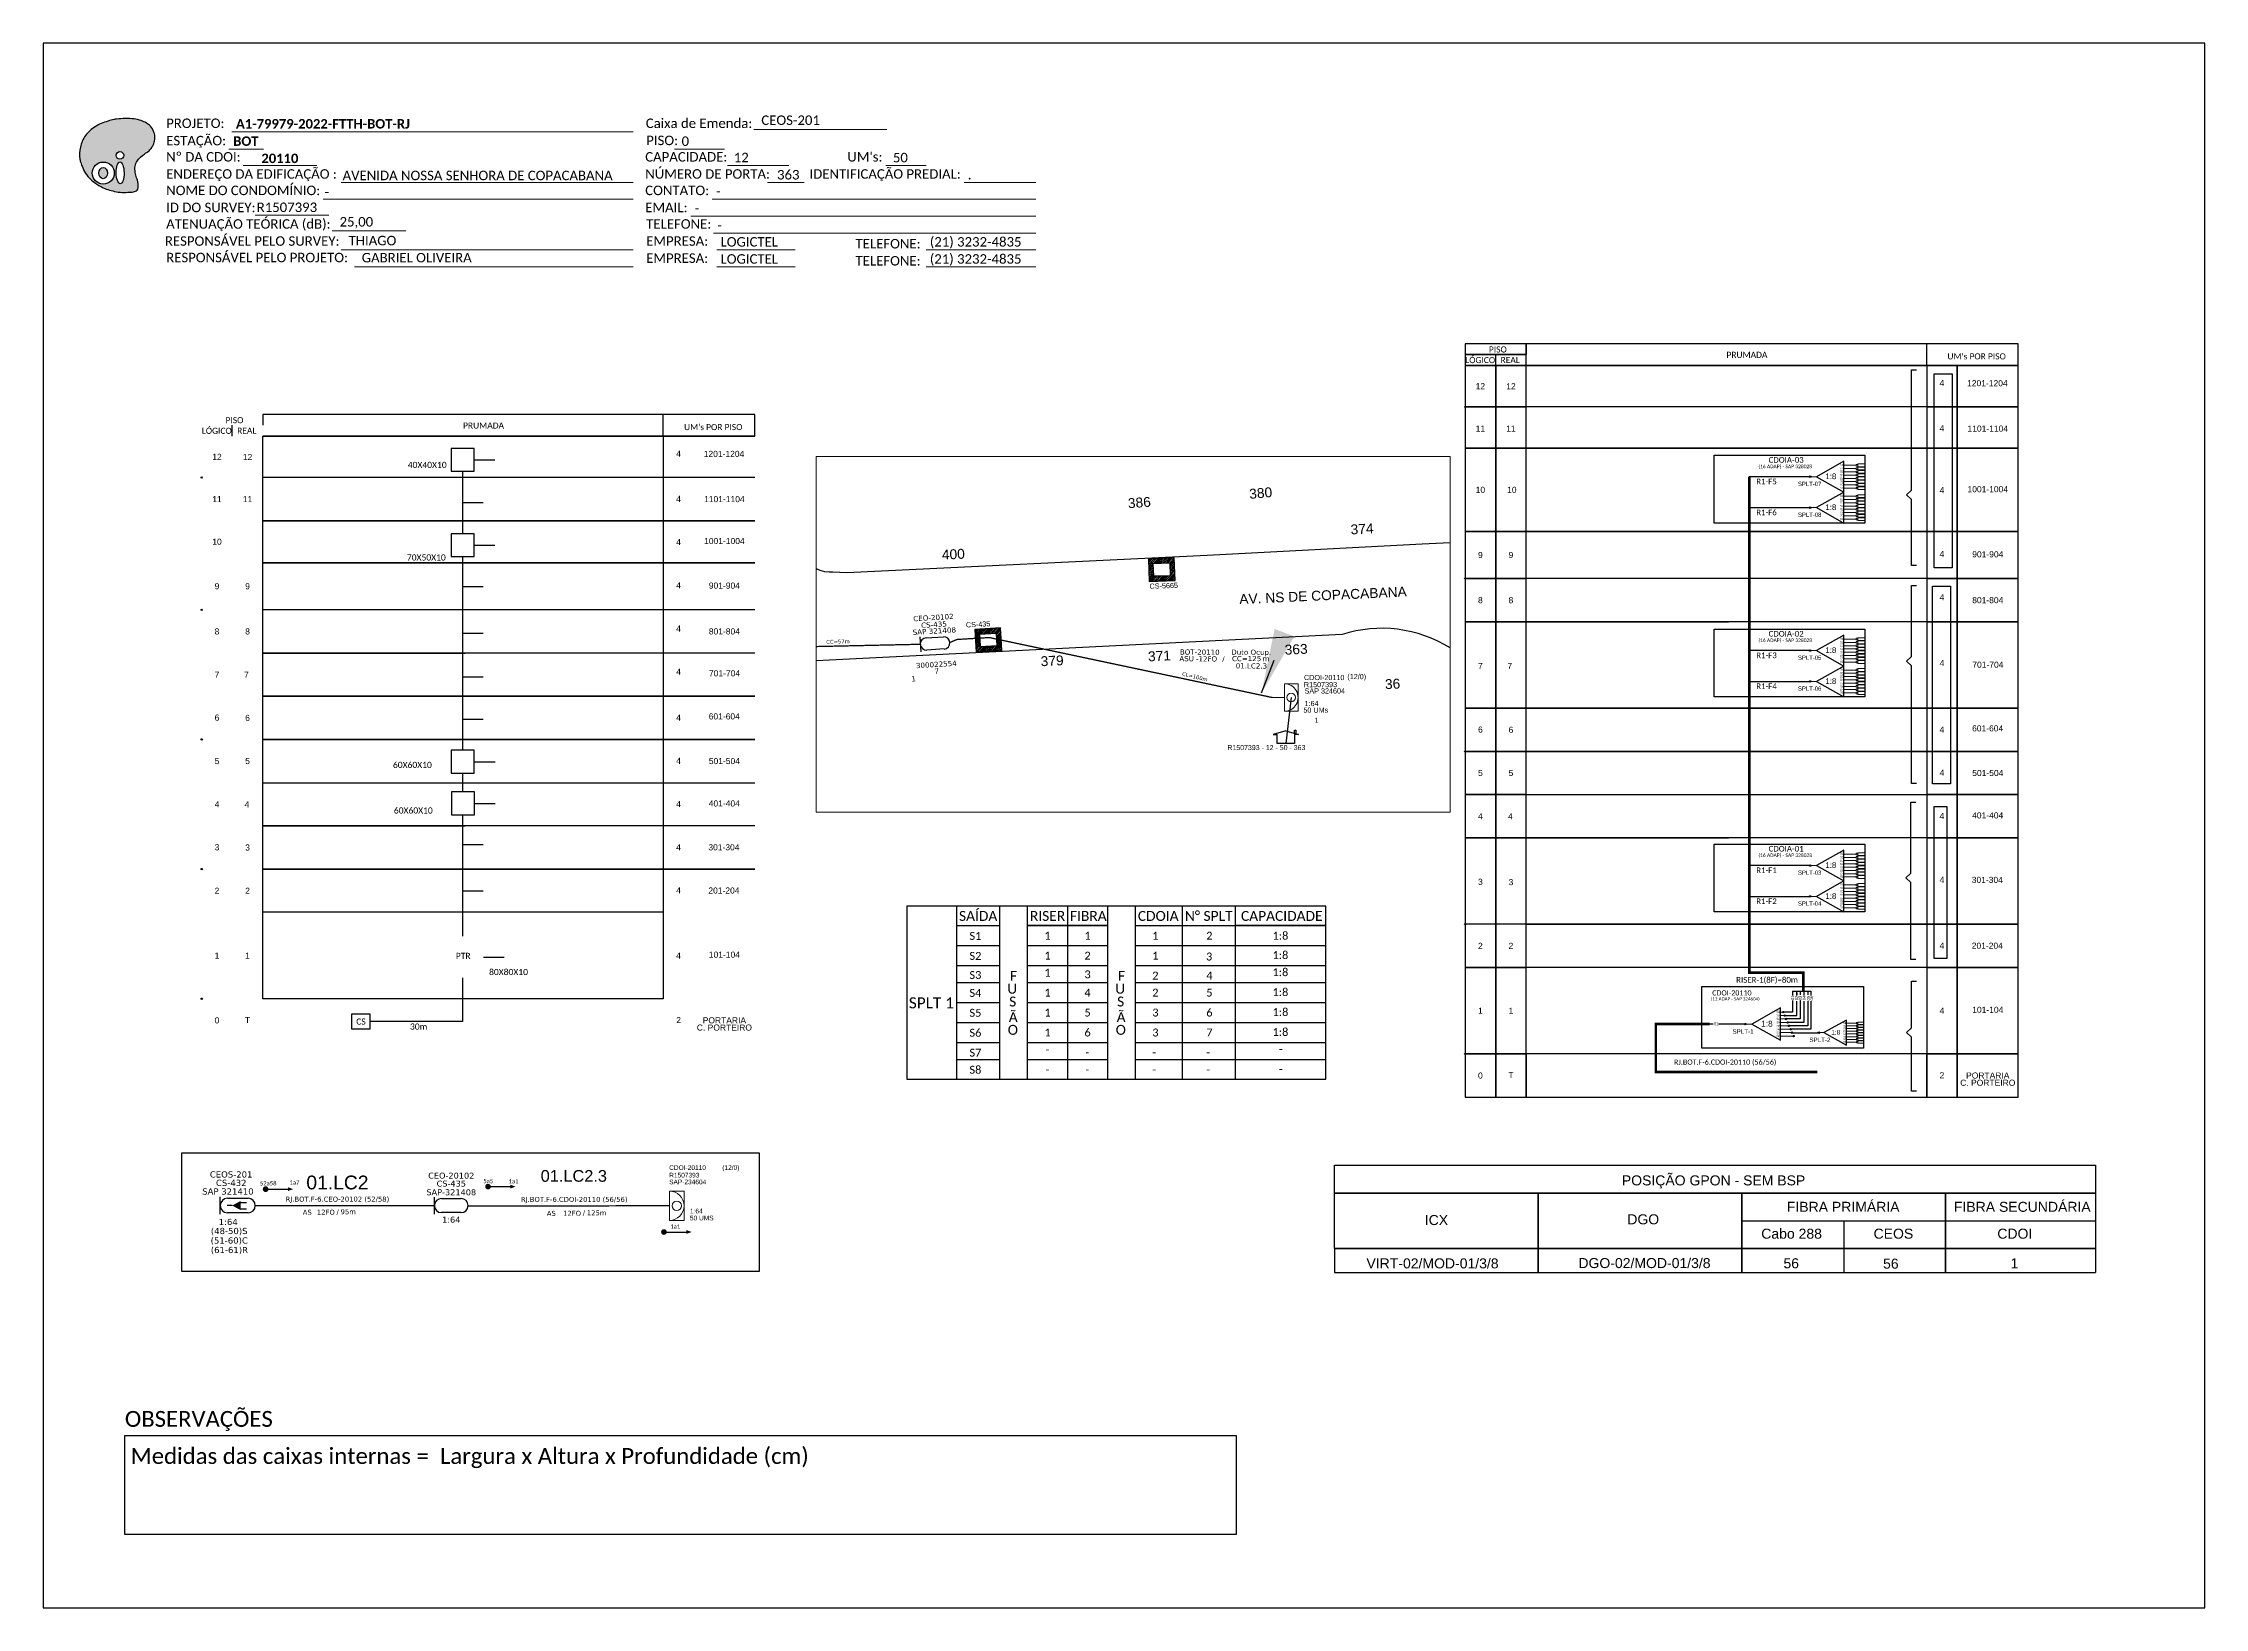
# Model space of a CAD drawing. Header units: metres. Extents: x 654 to 1849, y 200 to 807.
# Drawn here: x 654 to 1493, y 200 to 807 of the extents above; entities that cross this region are included whole.
import ezdxf
from ezdxf.enums import TextEntityAlignment as Align

# ---------------------------------------------------------------- set-up
doc = ezdxf.new("R2010")
doc.units = ezdxf.units.M
doc.header["$LTSCALE"] = 0.001
doc.header["$PDMODE"] = 33
doc.header["$PDSIZE"] = 0.5
for name, color, linetype in [('10.0 - Cartográfico - Divisa', 252, 'Continuous'), ('10.1-Caixas Subterrâneas', 5, 'Continuous'), ('20.4-CEOS', 1, 'Continuous'), ('20.5-CABO AÉREO', 1, 'Continuous'), ('20.5-CEO', 1, 'Continuous'), ('CAP a instalar', 1, 'FENCELINE1'), ('DROP DE CLIENTE', 140, 'Continuous'), ('label_cabos', 7, 'Continuous'), ('MUB', 252, 'Continuous'), ('SETA', 7, 'Continuous'), ('surveys', 7, 'Continuous'), ('surveys legendas', 7, 'Continuous'), ('texto', 255, 'Continuous')]:
    doc.layers.add(name, color=color, linetype=linetype)
for name, color, linetype, lineweight in [("20.0-LEGENDA DOS CDO'S", 1, 'Continuous', 0), ('20.1-CDO_INTERIOR', 1, 'Continuous', 0), ('40.1-ETIQUETAS', 1, 'Continuous', 20)]:
    doc.layers.add(name, color=color, linetype=linetype, lineweight=lineweight)
doc.layers.add('Comprimeto de lance', color=7, linetype='Continuous', true_color=0xf7f7f7)
doc.styles.add('ARIAL', font='arial.ttf')
doc.styles.add('DIGICADE', font='arial.ttf')
doc.styles.add('siredit', font='verdana.ttf')
doc.styles.add('WMF-Calibri0', font='calibri.ttf')
doc.styles.add('WMF-Calibri1', font='calibrib.ttf')
doc.linetypes.add('FENCELINE1', pattern='A,0.25,-0.1,[133,ltypeshp.shx,S=0.1,R=0,X=-0.1,Y=0],-0.1,1', length=1.45)
doc.dimstyles.new('CC', dxfattribs={"dimtxt": 0.8, "dimasz": 2, "dimexe": 0.18, "dimexo": 0.0625, "dimgap": 0.09, "dimtad": 0, "dimdec": 0, "dimrnd": 1, "dimzin": 0, "dimdsep": 46, "dimtxsty": 'siredit', "dimblk": 'NONE', "dimcen": 0, "dimse1": 1, "dimse2": 1, "dimsd1": 1, "dimsd2": 1, "dimclrt": 7, "dimadec": 0, "dimazin": 0, "dimtfac": 1, "dimtdec": 0, "dimtofl": 0, "dimtmove": 0, "dimatfit": 3, "dimfxl": 1, "dimtfill": 1, "dimtolj": 1, "dimtzin": 0, "dimarcsym": 0})

msp = doc.modelspace()

# ---------------------------------------------------------------- texts
for s, height, style, p in [('     PISO', 2.355, 'WMF-Calibri0', (1210.62, 686.96)), ('  LÓGICO', 2.355, 'WMF-Calibri0', (1203.92, 682.84)), ('    REAL', 2.355, 'WMF-Calibri0', (1215.96, 682.89)), ('PRUMADA', 2.355, 'WMF-Calibri0', (1306.93, 684.88)), ("UM's POR PISO", 2.3552, 'WMF-Calibri0', (1392.66, 684.28)), ('  LÓGICO', 2.355, 'WMF-Calibri0', (713.75, 655.41)), ('     PISO', 2.355, 'WMF-Calibri0', (720.45, 659.53)), ('    REAL', 2.355, 'WMF-Calibri0', (725.79, 655.46)), ('PRUMADA', 2.355, 'WMF-Calibri0', (816.76, 657.45)), ("UM's POR PISO", 2.3552, 'WMF-Calibri0', (902.49, 656.85)), ('40X40X10', 2.373, 'WMF-Calibri0', (795.3, 642.17)), ('SPLT-07', 1.65, 'ARIAL', (1334.67, 635.18)), ('SPLT-08', 1.65, 'ARIAL', (1334.67, 623.2)), ('70X50X10', 2.373, 'WMF-Calibri0', (794.96, 606.26)), ('SPLT-05', 1.65, 'ARIAL', (1334.67, 567.74)), ('SPLT-06', 1.65, 'ARIAL', (1334.67, 555.75)), ('60X60X10', 2.373, 'WMF-Calibri0', (789.55, 525.79)), ('60X60X10', 2.373, 'WMF-Calibri0', (789.91, 508.12)), ('SPLT-03', 1.65, 'ARIAL', (1334.67, 484.35)), ('SAÍDA', 3.84, 'WMF-Calibri0', (1009.17, 466.46)), ('RISER', 3.84, 'WMF-Calibri0', (1036.69, 466.46)), ('FIBRA', 3.84, 'WMF-Calibri0', (1052.23, 466.46)), ('CDOIA', 3.84, 'WMF-Calibri0', (1078.56, 466.46)), ('N° SPLT', 3.84, 'WMF-Calibri0', (1096.81, 466.46)), ('CAPACIDADE', 3.84, 'WMF-Calibri0', (1118.57, 466.46)), ('SPLT-04', 1.65, 'ARIAL', (1334.67, 472.36)), ('S1', 3.072, 'WMF-Calibri0', (1013.22, 459.09)), ('1', 3.07, 'WMF-Calibri0', (1042.29, 459.19)), ('1', 3.07, 'WMF-Calibri0', (1057.84, 459.19)), ('1', 3.07, 'WMF-Calibri0', (1084.16, 459.19)), ('2', 3.07, 'WMF-Calibri0', (1105.11, 459.19)), ('1:8', 3.072, 'WMF-Calibri0', (1130.81, 459.19)), ('PTR', 2.373, 'WMF-Calibri0', (813.95, 451.7)), ('S2', 3.072, 'WMF-Calibri0', (1013.22, 451.35)), ('1', 3.07, 'WMF-Calibri0', (1042.29, 451.45)), ('2', 3.07, 'WMF-Calibri0', (1057.84, 451.45)), ('1', 3.07, 'WMF-Calibri0', (1084.16, 451.45)), ('3', 3.07, 'WMF-Calibri0', (1105, 451.1)), ('1:8', 3.072, 'WMF-Calibri0', (1130.81, 451.66)), ('80X80X10', 2.373, 'WMF-Calibri0', (826.85, 445.44)), ('S3', 3.072, 'WMF-Calibri0', (1013.22, 443.93)), ('1', 3.07, 'WMF-Calibri0', (1042.29, 444.83)), ('3', 3.07, 'WMF-Calibri0', (1057.84, 444.19)), ('2', 3.07, 'WMF-Calibri0', (1084.16, 443.72)), ('4', 3.07, 'WMF-Calibri0', (1105.11, 443.72)), ('1:8', 3.072, 'WMF-Calibri0', (1130.81, 445.04)), ('SPLT 1', 4.301, 'WMF-Calibri0', (989.7, 432.52)), ('S4', 3.072, 'WMF-Calibri0', (1013.22, 437)), ('1', 3.07, 'WMF-Calibri0', (1042.29, 437.1)), ('4', 3.07, 'WMF-Calibri0', (1057.84, 437.1)), ('2', 3.07, 'WMF-Calibri0', (1084.16, 437.1)), ('5', 3.07, 'WMF-Calibri0', (1105.11, 437.1)), ('1:8', 3.072, 'WMF-Calibri0', (1130.81, 437.3)), ('CS', 2.373, 'WMF-Calibri0', (775.31, 426.22)), ('S5', 3.072, 'WMF-Calibri0', (1013.22, 429.27)), ('1', 3.07, 'WMF-Calibri0', (1042.29, 429.37)), ('5', 3.07, 'WMF-Calibri0', (1057.84, 429.37)), ('3', 3.07, 'WMF-Calibri0', (1084.16, 429.37)), ('6', 3.07, 'WMF-Calibri0', (1105.11, 429.37)), ('1:8', 3.072, 'WMF-Calibri0', (1130.81, 429.57)), ('30m', 2.373, 'WMF-Calibri0', (796.17, 424.29)), ('S6', 3.072, 'WMF-Calibri0', (1013.22, 421.53)), ('1', 3.07, 'WMF-Calibri0', (1042.29, 421.63)), ('6', 3.07, 'WMF-Calibri0', (1057.84, 421.63)), ('3', 3.07, 'WMF-Calibri0', (1084.16, 421.63)), ('7', 3.07, 'WMF-Calibri0', (1105.11, 421.63)), ('1:8', 3.072, 'WMF-Calibri0', (1130.81, 421.84)), ('SPLT-1', 1.728, 'ARIAL', (1309.27, 422.67)), ('SPLT-2', 1.728, 'ARIAL', (1339.1, 419.46)), ('S7', 3.072, 'WMF-Calibri0', (1013.22, 413.8)), ('-', 3.07, 'WMF-Calibri0', (1042.79, 415.01)), ('-', 3.07, 'WMF-Calibri0', (1058.23, 413.9)), ('-', 3.07, 'WMF-Calibri0', (1084.16, 413.9)), ('-', 3.07, 'WMF-Calibri0', (1105.11, 413.9)), ('-', 3.07, 'WMF-Calibri0', (1133.3, 415.22)), ('S8', 3.072, 'WMF-Calibri0', (1013.22, 407.18)), ('-', 3.07, 'WMF-Calibri0', (1042.79, 407.28)), ('-', 3.07, 'WMF-Calibri0', (1058.23, 407.28)), ('-', 3.07, 'WMF-Calibri0', (1084.16, 407.28)), ('-', 3.07, 'WMF-Calibri0', (1105.11, 407.28)), ('-', 3.07, 'WMF-Calibri0', (1133.3, 407.48)), ('OBSERVAÇÕES', 6.1514, 'WMF-Calibri0', (685.55, 270.19))]:
    msp.add_text(s, height=height, dxfattribs=dict(style=style)).set_placement(p)
at = {"style": 'ARIAL'}
for s, height, p in [('12', 2.355, (1211.46, 673.91)), ('12', 2.355, (1223.33, 673.87)), ('4', 2.36, (1390.54, 675.14)), ('1201-1204', 2.355, (1408.17, 675.06)), ('11', 2.355, (1211.46, 657.46)), ('11', 2.355, (1223.31, 657.46)), ('4', 2.36, (1390.54, 657.56)), ('1101-1104', 2.355, (1408.32, 657.46)), ('12', 2.355, (721.29, 646.48)), ('12', 2.355, (733.16, 646.44)), ('4', 2.36, (900.37, 647.71)), ('1201-1204', 2.355, (918, 647.63)), ('11', 2.355, (721.29, 630.08)), ('11', 2.355, (733.14, 630.08)), ('4', 2.36, (900.37, 630.18)), ('1101-1104', 2.355, (918.15, 630.08)), ('10', 2.355, (1211.46, 633.69)), ('10', 2.355, (1223.66, 633.69)), ('4', 2.36, (1390.54, 633.54)), ('1001-1004', 2.355, (1408.32, 633.94)), ('10', 2.355, (721.29, 613.56)), ('4', 2.36, (900.37, 613.41)), ('1001-1004', 2.355, (918.15, 613.82)), ('9', 2.36, (1211.46, 608.41)), ('9', 2.36, (1223.31, 608.41)), ('4', 2.36, (1390.54, 608.78)), ('901-904', 2.355, (1408.32, 608.67)), ('9', 2.36, (721.29, 596.29)), ('9', 2.36, (733.14, 596.29)), ('4', 2.36, (900.37, 596.65)), ('901-904', 2.355, (918.15, 596.54)), ('8', 2.36, (1211.46, 590.89)), ('8', 2.36, (1223.31, 590.89)), ('4', 2.36, (1390.54, 592.01)), ('801-804', 2.355, (1408.32, 590.89)), ('8', 2.36, (721.29, 578.76)), ('8', 2.36, (733.14, 578.76)), ('4', 2.36, (900.37, 579.88)), ('801-804', 2.355, (918.15, 578.76)), ('7', 2.36, (721.29, 561.99)), ('7', 2.36, (732.7, 561.99)), ('4', 2.36, (900.37, 563.12)), ('701-704', 2.355, (918.19, 562.53)), ('7', 2.36, (1211.46, 565.34)), ('7', 2.36, (1222.87, 565.34)), ('4', 2.36, (1390.54, 566.46)), ('701-704', 2.355, (1408.36, 565.87)), ('6', 2.36, (721.29, 545.32)), ('6', 2.36, (733.14, 545.23)), ('4', 2.36, (900.37, 545.33)), ('601-604', 2.355, (918.1, 545.79)), ('6', 2.36, (1211.46, 540.68)), ('6', 2.36, (1223.31, 540.59)), ('4', 2.36, (1390.54, 540.69)), ('601-604', 2.355, (1408.27, 541.15)), ('5', 2.36, (721.29, 528.46)), ('5', 2.36, (733.14, 528.46)), ('4', 2.36, (900.37, 528.57)), ('501-504', 2.355, (918.15, 528.46)), ('5', 2.36, (1211.46, 523.83)), ('5', 2.36, (1223.31, 523.83)), ('4', 2.36, (1390.54, 523.93)), ('501-504', 2.355, (1408.32, 523.83)), ('4', 2.36, (721.29, 511.67)), ('4', 2.36, (732.91, 511.62)), ('4', 2.36, (900.37, 511.8)), ('401-404', 2.355, (918.11, 512.02)), ('4', 2.36, (1211.46, 507.04)), ('4', 2.36, (1223.08, 506.98)), ('4', 2.36, (1390.54, 507.16)), ('401-404', 2.355, (1408.28, 507.38)), ('3', 2.36, (721.29, 495.04)), ('3', 2.36, (733.14, 494.94)), ('4', 2.36, (900.37, 495.04)), ('301-304', 2.355, (917.97, 495.01)), ('2', 2.36, (721.29, 478.17)), ('2', 2.36, (733.14, 478.17)), ('4', 2.36, (900.37, 478.27)), ('201-204', 2.355, (917.97, 478.25)), ('3', 2.36, (1211.46, 481.63)), ('3', 2.36, (1223.31, 481.52)), ('4', 2.36, (1390.54, 482.4)), ('301-304', 2.355, (1408.14, 482.37)), ('1', 2.36, (721.29, 453.02)), ('1', 2.36, (733.14, 453.02)), ('4', 2.36, (900.37, 453.02)), ('101-104', 2.355, (918.15, 453.37)), ('2', 2.36, (1211.46, 456.77)), ('2', 2.36, (1223.31, 456.77)), ('4', 2.36, (1390.54, 456.87)), ('201-204', 2.355, (1408.14, 456.84)), ('0', 2.36, (721.29, 427.88)), ('T', 2.36, (733.14, 428.04)), ('2', 2.36, (900.37, 427.98)), ('PORTARIA', 2.355, (918.15, 427.88)), ('1', 2.36, (1211.46, 431.62)), ('1', 2.36, (1223.31, 431.62)), ('4', 2.36, (1390.54, 431.62)), ('101-104', 2.355, (1408.32, 431.97)), ('C. PORTEIRO', 2.3552, (918.15, 425.08)), ('01', 1.152, (1302.95, 426.53)), ('0', 2.36, (1211.46, 406.47)), ('T', 2.36, (1223.31, 406.64)), ('2', 2.36, (1390.54, 406.57)), ('C. PORTEIRO', 2.3552, (1408.32, 403.67)), ('PORTARIA', 2.355, (1408.32, 406.47)), ('POSIÇÃO GPON - SEM BSP', 3.8849, (1301.93, 365.79)), ('ICX', 3.885, (1194.42, 350.41)), ('DGO', 3.885, (1274.65, 350.69)), ('FIBRA PRIMÁRIA', 3.8849, (1352.22, 355.54)), ('FIBRA SECUNDÁRIA', 3.8849, (1421.71, 355.54)), ('Cabo 288', 3.885, (1332.21, 345.12)), ('CEOS', 3.885, (1371.71, 345.12)), ('CDOI', 3.885, (1418.81, 345.12)), ('^IVIRT-02/MOD-01/3/8', 3.8849, (1192.14, 333.6)), ('DGO-02/MOD-01/3/8', 3.8849, (1275.13, 333.72)), ('56', 3.885, (1332.07, 333.64)), ('56', 3.885, (1370.7, 333.5)), ('1', 3.88, (1418.67, 333.64))]:
    msp.add_text(s, height=height, dxfattribs=at).set_placement(p, align=Align.MIDDLE_CENTER)
at = {"color": 1, "style": 'WMF-Calibri0'}
for s, height, p in [('CDOIA-03', 2.2, (1323.3, 644.2)), ('CDOIA-02', 2.2, (1323.3, 576.76)), ('CDOIA-01', 2.2, (1323.3, 493.36)), ('CDOI-20110', 2, (1301.4, 437.53)), ('RJ.BOT.F-6.CDOI-20110 (56/56)', 2, (1286.57, 410.68))]:
    msp.add_text(s, height=height, dxfattribs=at).set_placement(p)
at = {"color": 5, "style": 'WMF-Calibri0'}
for s, p in [('R1-F5', (1318.49, 635.82)), ('R1-F6', (1318.49, 623.84)), ('R1-F3', (1318.49, 568.38)), ('R1-F4', (1318.49, 556.39)), ('R1-F1', (1318.49, 484.99)), ('R1-F2', (1318.49, 473)), ('RISER-1(8F)=80m', (1310.71, 442.48))]:
    msp.add_text(s, height=2.2, dxfattribs=at).set_placement(p)
at = {"color": 1, "style": 'WMF-Calibri0'}
for s, height, p in [('(16 ADAP) - SAP 328028', 1.375, (1329.74, 642.08)), ('(16 ADAP) - SAP 328028', 1.375, (1329.74, 574.64)), ('(16 ADAP) - SAP 328028', 1.375, (1329.74, 491.25)), ('(12 ADAP - SAP 324604)', 1.25, (1310.35, 435.6))]:
    msp.add_text(s, height=height, dxfattribs=at).set_placement(p, align=Align.CENTER)
at = {"style": 'ARIAL'}
for s, p in [('01', (1332.61, 436.68)), ('02', (1334.18, 436.55)), ('03', (1335.58, 436.53)), ('04', (1337.1, 436.54)), ('05', (1338.71, 436.49)), ('06', (1339.99, 436.5))]:
    msp.add_text(s, height=1.152, rotation=90, dxfattribs=at).set_placement(p, align=Align.MIDDLE_CENTER)
for s, insert, char_height, width, attachment_point, style in [('\\C7;\\fCalibri|b0|i0|c0|p34;1a1', (899.1, 347.89), 1.65, 27.8947, 5, 'ARIAL'), ('Medidas das caixas internas =  Largura x Altura x Profundidade (cm)', (687.78, 261.95), 6.1514, 568.3499, 1, 'WMF-Calibri0')]:
    msp.add_mtext(s, dxfattribs=dict(insert=insert, char_height=char_height, width=width, attachment_point=attachment_point, style=style))
at = {"layer": '10.1-Caixas Subterrâneas', "color": 30, "style": 'ARIAL'}
for s, rotation, p in [('CS-5665', 1.88529, (1083.13, 595.29)), ('CS-435', 3.07462, (1011.92, 580.27))]:
    msp.add_text(s, height=2, rotation=rotation, dxfattribs=at).set_placement(p)
at = {"layer": "20.0-LEGENDA DOS CDO'S"}
for s, rotation, style, p in [('CDOI-20110', 359.93718, 'ARIAL', (1143.03, 559.88)), ('R1507393', 0.08276, 'ARIAL', (1142.98, 557.12)), ('SAP 324604', 0.08276, 'ARIAL', (1143.25, 554.65)), ('50 UMs', 0.08276, 'ARIAL', (1142.8, 547.23)), ('1:64', 0.08276, 'ARIAL', (1143.22, 549.77)), ('1', 359.93718, 'DIGICADE', (1147.17, 543.32))]:
    msp.add_text(s, height=2, rotation=rotation, dxfattribs=dict(at, style=style)).set_placement(p)
at = {"layer": "20.0-LEGENDA DOS CDO'S", "style": 'ARIAL'}
msp.add_text('(12/0)', height=2, rotation=0.08276, dxfattribs=at).set_placement((1163.49, 560.24), align=Align.CENTER)
at = {"layer": '20.4-CEOS', "color": 5, "style": 'siredit'}
for s, height, p in [('CEO-20102', 2.019, (999.2, 585.17)), ('7', 2.02, (1000.47, 564.36))]:
    msp.add_text(s, height=height, rotation=3.48531, dxfattribs=at).set_placement(p, align=Align.TOP_CENTER)
for tag, text, p in [('SAP-321408', 'SAP 321408', (812.18, 362.35)), ('CEO-20102', 'CEOSXXX', (812.19, 368.8)), ('CS-435', 'CS-XXXX', (812.19, 365.71)), ('1:64', '1:XX', (812.17, 351.7))]:
    msp.add_attdef(tag, text=text, height=2.308, rotation=359.92108, dxfattribs=at).set_placement(p, align=Align.TOP_CENTER)
at = {"layer": '20.5-CEO', "color": 5, "style": 'siredit'}
for s, height, p in [('SAP 321408', 2.028, (999.54, 579.92)), ('CS-435', 2.028, (999.39, 582.44)), ('300022554', 2.019, (1000.31, 566.98))]:
    msp.add_text(s, height=height, rotation=3.48531, dxfattribs=at).set_placement(p, align=Align.TOP_CENTER)
msp.add_text('1', height=2.02, rotation=3.48531, dxfattribs=at).set_placement((990.78, 559.29))
at = {"layer": 'Comprimeto de lance', "ltscale": 0.5, "width": 17.7782, "attachment_point": 5, "style": 'siredit'}
for s, insert, char_height, rotation in [('\\A1;CC=57m', (962.2, 574.8), 1.482, 1.70114), ('\\A1;CL=100m', (1100.7, 561.18), 1.4817, 346.791)]:
    msp.add_mtext(s, dxfattribs=dict(at, insert=insert, char_height=char_height, rotation=rotation))
at = {"layer": 'MUB', "style": 'ARIAL'}
msp.add_text('AV. NS DE COPACABANA', height=3.825, rotation=2.6426, dxfattribs=at).set_placement((1118.01, 589.34))
at = {"layer": 'surveys', "style": 'ARIAL'}
for s, p in [('400', (1006.97, 608.71)), ('371', (1086.95, 569.27)), ('363', (1139.98, 571.84)), ('379', (1045.3, 567.37))]:
    msp.add_text(s, height=3.825, rotation=2.74717, dxfattribs=at).set_placement(p, align=Align.MIDDLE_CENTER)
at = {"layer": 'surveys legendas', "style": 'ARIAL'}
for s, rotation, p in [('386', 4.01578, (1079.14, 628.77)), ('380', 4.92123, (1126.22, 632.45)), ('374', 3.06056, (1165.55, 618.53))]:
    msp.add_text(s, height=3.825, rotation=rotation, dxfattribs=at).set_placement(p, align=Align.MIDDLE_CENTER)
msp.add_text('36', height=3.825, rotation=2.77242, dxfattribs=at).set_placement((1174.52, 556.35))
at = {"layer": 'surveys legendas', "color": 0}
msp.add_text('R1507393 - 12 - 50 - 363', height=1.96, dxfattribs=at).set_placement((1113.31, 532.72))
at = {"layer": 'texto', "color": 1, "insert": (859.73, 367.5), "char_height": 4.536, "width": 27.0281, "attachment_point": 5}
msp.add_mtext('\\fArial|b0|i0|c0|p34;01.LC2.3', dxfattribs=at)
at = {"layer": 'texto', "color": 5, "char_height": 1.65, "width": 27.8947, "attachment_point": 5, "rotation": 0.54221}
for s, insert in [('\\C7;\\fCalibri|b0|i0|c0|p34;52a58', (741.15, 364.66)), ('\\C7;\\fCalibri|b0|i0|c0|p34;1a7', (751.34, 364.98))]:
    msp.add_mtext(s, dxfattribs=dict(at, insert=insert))
at = {"layer": 'texto', "color": 5, "insert": (768.01, 364.95), "char_height": 5.355, "width": 41.71, "attachment_point": 5}
msp.add_mtext('\\fArial|b0|i0;01.LC2', dxfattribs=at)
at = {"layer": 'texto', "char_height": 1.65, "width": 27.8947, "attachment_point": 5, "rotation": 359.62847}
for s, insert in [('\\C7;\\fCalibri|b0|i0|c0|p34;5a5', (826.54, 365.51)), ('\\C7;\\fCalibri|b0|i0|c0|p34;1a1', (836.34, 365.42))]:
    msp.add_mtext(s, dxfattribs=dict(at, insert=insert))

# ---------------------------------------------------------------- blocks, each defined once
blk = doc.blocks.new('SURVEY_SURVEY')
for p, q in [((0, 0.0000254), (-0.0000251, 0.000018)), ((-0.0000251, 0.000018), (-0.0000173, 0.000018)), ((-0.0000172, 0), (-0.0000172, 0.0000179)), ((0.0000172, 0), (-0.0000172, 0)), ((0, 0.0000254), (0.0000251, 0.000018)), ((0.0000169, 0.0000264), (0.0000195, 0.0000264)), ((0.0000169, 0.0000205), (0.0000169, 0.0000264)), ((0.0000251, 0.000018), (0.0000172, 0.000018)), ((0.0000172, 0.000018), (0.0000172, 0)), ((0.0000195, 0.0000264), (0.0000195, 0.0000198))]:
    blk.add_line(p, q)
blk = doc.blocks.new('_None')
blk = doc.blocks.new('Inst CB DT OCUP CFOA-SM-ASU-120-S-12')
at = {"layer": 'label_cabos', "color": 0, "style": 'siredit'}
for tag, flags, p in [('ID_ATIVIDADE', 3, (1.31, 2.67)), ('FATOR', 1, (11.56, 2.55))]:
    blk.add_attdef(tag, text='', height=1, rotation=359.69, dxfattribs=dict(at, flags=flags)).set_placement(p, align=Align.MIDDLE_CENTER)
for tag, p in [('TIPO_CABO', (1.26, 0)), ('DESTINO_CABO', (3.13, 1.26)), ('CABO', (4.69, -0.05)), ('/', (7.71, -0.05)), ('LANCE', (10.91, 0)), ('TIPO_CABO', (13.11, 1.24)), ('UND', (15.96, 0)), ('FID', (13.15, -1.41))]:
    blk.add_attdef(tag, text='', height=1, rotation=359.69, dxfattribs=at).set_placement(p, align=Align.MIDDLE_CENTER)
blk.add_attdef('QTDE', (12.43, -0.47), '', height=1, rotation=359.69, dxfattribs=at)
blk = doc.blocks.new('*X130')
at = {"color": 0, "linetype": 'Continuous'}
for p, q in [((-1.25, 0.34099), (-0.49099, 1.1)), ((-1.25, 0.517767), (-0.667767, 1.1)), ((-1.25, 0.694544), (-0.844544, 1.1)), ((-1.25, 0.87132), (-1.02132, 1.1)), ((-1.25, 1.048097), (-1.198097, 1.1)), ((-1.25, 0.164214), (-0.8035, 0.610714)), ((-1.25, -0.012563), (-0.8035, 0.433937)), ((-1.25, -0.18934), (-0.8035, 0.25716)), ((-1.25, -0.366117), (-0.8035, 0.080383)), ((-0.789214, 0.625), (-0.314214, 1.1)), ((-0.612437, 0.625), (-0.137437, 1.1)), ((-0.43566, 0.625), (0.03934, 1.1)), ((-0.258883, 0.625), (0.216117, 1.1)), ((-0.082107, 0.625), (0.392893, 1.1)), ((0.09467, 0.625), (0.56967, 1.1)), ((0.271447, 0.625), (0.746447, 1.1)), ((0.448223, 0.625), (0.923223, 1.1)), ((0.625, 0.625), (1.1, 1.1)), ((0.801777, 0.625), (1.25, 1.073223)), ((0.8035, 0.449947), (1.25, 0.896447)), ((0.8035, 0.27317), (1.25, 0.71967)), ((0.8035, 0.096393), (1.25, 0.542893)), ((0.8035, -0.080383), (1.25, 0.366117)), ((0.8035, -0.25716), (1.25, 0.18934)), ((0.8035, -0.433937), (1.25, 0.012563)), ((-1.25, -0.542893), (-0.8035, -0.096393)), ((-1.25, -0.71967), (-0.8035, -0.27317)), ((-1.25, -0.896447), (-0.8035, -0.449947)), ((-1.25, -1.073223), (-0.801777, -0.625)), ((-1.1, -1.1), (-0.625, -0.625)), ((-0.923223, -1.1), (-0.448223, -0.625)), ((-0.746447, -1.1), (-0.271447, -0.625)), ((-0.56967, -1.1), (-0.09467, -0.625)), ((-0.392893, -1.1), (0.082107, -0.625)), ((-0.216117, -1.1), (0.258883, -0.625)), ((-0.03934, -1.1), (0.43566, -0.625)), ((0.137437, -1.1), (0.612437, -0.625)), ((0.314214, -1.1), (0.789214, -0.625)), ((0.49099, -1.1), (1.25, -0.34099)), ((0.667767, -1.1), (1.25, -0.517767)), ((0.8035, -0.610714), (1.25, -0.164214)), ((0.844544, -1.1), (1.25, -0.694544)), ((1.02132, -1.1), (1.25, -0.87132)), ((1.198097, -1.1), (1.25, -1.048097))]:
    blk.add_line(p, q, dxfattribs=at)
blk = doc.blocks.new('MANHOLE_MQ')
at = {"color": 0, "linetype": 'Continuous'}
for p, q in [((0.0000062, 0.0000057), (-0.0000063, 0.0000057)), ((-0.0000063, 0.0000057), (-0.0000063, -0.0000053)), ((-0.000004, 0.0000033), (0.000004, 0.0000033)), ((-0.000004, -0.0000029), (-0.000004, 0.0000033)), ((0.000004, 0.0000033), (0.000004, -0.0000029)), ((0.0000062, -0.0000053), (0.0000062, 0.0000057)), ((-0.0000063, -0.0000053), (0.0000062, -0.0000053)), ((0.000004, -0.0000029), (-0.000004, -0.0000029)), ((0.000004, -0.0000029), (0.000004, -0.0000029))]:
    blk.add_line(p, q, dxfattribs=at)
at = {"color": 0, "linetype": 'Continuous', "xscale": 5e-06, "yscale": 5e-06, "zscale": 1e-05}
blk.add_blockref('*X130', (0, 0.0000002), dxfattribs=at)
blk = doc.blocks.new('CDOI_INT')
at = {"layer": '20.1-CDO_INTERIOR', "color": 0, "lineweight": 18}
blk.add_lwpolyline([(4.25, -4.25), (4.25, 4.25), (0, 4.25), (0, -4.25)], close=True, dxfattribs=at)
blk.add_circle((2.12, 0), 1.36, dxfattribs=at)
blk.add_arc((0, 0), 4.25, 270, 90, dxfattribs=at)
at = {"layer": "20.0-LEGENDA DOS CDO'S", "color": 0, "style": 'ARIAL'}
for tag, p in [('SAP', (-0.08, 6.23)), ('CDO_N', (-0.08, 10.38)), ('SURVEY', (-0.08, 8.2)), ('SPLITER_1', (21.18, 10.38)), ('SPLITER_2', (21.19, 8.68)), ('1:XX', (5.94, -2.22)), ('UMS', (5.94, -4.24))]:
    blk.add_attdef(tag, p, '', height=1.36, dxfattribs=at)
blk.add_attdef('FIBRAS_UTILIZADAS', text='', height=1.36, dxfattribs=at).set_placement((15.34, 10.38), align=Align.CENTER)
blk = doc.blocks.new('ETIQUETA_RS5F')
at = {"layer": '40.1-ETIQUETAS', "color": 0, "style": 'siredit'}
blk.add_text('/', height=1.5, dxfattribs=at).set_placement((1.58, -1.95), align=Align.MIDDLE_RIGHT)
for tag, p in [('ETIQUETA_R_SECUNDARIA', (1.21, 2.1)), ('ETIQUETA_R_PRIMARIA', (1.21, 4.1)), ('F_ATIVAS/F_MORTAS', (1.14, -4.24))]:
    blk.add_attdef(tag, text='', height=1.5, dxfattribs=at).set_placement(p, align=Align.MIDDLE_CENTER)
for tag, p in [('TIPO_CABO', (-6.58, -2.12)), ('CAP_CABO', (0.4, -2.09))]:
    blk.add_attdef(tag, text='', height=1.5, dxfattribs=at).set_placement(p, align=Align.MIDDLE_RIGHT)
for tag, p in [('FUSÃO_1', (0.85, -8.39)), ('FUSÃO_2', (0.85, -10.6)), ('FUSÃO_3', (0.85, -12.93)), ('FUSÃO_4', (0.85, -15.14)), ('FUSÃO_5', (0.85, -17.16))]:
    blk.add_attdef(tag, text='', height=1.5, dxfattribs=at).set_placement(p, align=Align.CENTER)
blk.add_attdef('METROS', text='', height=1.5, dxfattribs=at).set_placement((2.14, -1.95), align=Align.MIDDLE_LEFT)
blk = doc.blocks.new('CEOS_RP_CT_DRT')
at = {"layer": '20.4-CEOS', "color": 0}
for p, q in [((-4.54, 1.19), (-1.19, 1.19)), ((-1.19, -1.19), (-4.54, -1.19))]:
    blk.add_line(p, q, dxfattribs=at)
for points in [[(-5.73, -1.43), (-5.73, 1.44)], [(-3.79, 0), (-4.59, 0)], [(-2.47, 0.48), (-1.45, 0.48)], [(-2.47, -0.52), (-1.45, -0.52)]]:
    blk.add_lwpolyline(points, dxfattribs=at)
blk.add_lwpolyline([(-3.79, 0, 0, 1.47, 0), (-2.41, 0, 1.47, 1.47, 0)], format="xyseb", dxfattribs=at)
for centre, start, end in [((-4.54, 0), 90, 270), ((-1.19, 0), 270, 90)]:
    blk.add_arc(centre, 1.19, start, end, dxfattribs=at)
at = {"layer": '20.4-CEOS', "color": 7, "style": 'siredit'}
for tag, p in [('Nº_DA_CEOS', (-2.86, 5.6)), ('LOCAL', (-2.86, 4.24)), ('SAP', (-2.86, 2.78)), ('RACIO_SPLITAGEM', (-2.86, -1.88)), ('FIBRAS_SPLITTER', (-2.86, -3.58)), ('RESERVA_FINAIS', (-2.86, -6.39)), ('FIBRAS_TOP_C', (-2.86, -5.08))]:
    blk.add_attdef(tag, text='', height=1.01, dxfattribs=at).set_placement(p, align=Align.TOP_CENTER)
blk = doc.blocks.new('SPLT_1-8_SC-APC')
at = {"color": 1, "lineweight": 0}
blk.add_lwpolyline([(-17.04, -7.55), (-19.26, -7.55)], dxfattribs=at)
at = {"color": 1}
blk.add_lwpolyline([(-7.37, -2.1), (-17.04, -7.55), (-7.37, -13), (-7.37, -2.1)], dxfattribs=at)
at = {"color": 3, "lineweight": 0}
for points in [[(-2.99, -3.51), (-7.37, -3.51)], [(-7.37, -4.66), (-2.99, -4.66)], [(-7.37, -5.82), (-2.99, -5.82)], [(-7.37, -6.97), (-2.99, -6.97)], [(-2.41, -3.02), (-2.41, -4)], [(-2.41, -3.02), (0, -3.02)], [(-2.41, -4), (0, -4)], [(-2.41, -4.17), (-2.41, -5.16)], [(-2.41, -4.17), (0, -4.17)], [(-2.41, -5.16), (0, -5.16)], [(-2.41, -5.32), (-2.41, -6.31)], [(-2.41, -5.32), (0, -5.32)], [(-2.41, -6.31), (0, -6.31)], [(-2.41, -6.48), (-2.41, -7.46)], [(-2.41, -6.48), (0, -6.48)], [(-2.41, -7.46), (0, -7.46)], [(-7.37, -8.12), (-2.99, -8.12)], [(-7.37, -9.28), (-2.99, -9.28)], [(-7.37, -10.43), (-2.99, -10.43)], [(-7.37, -11.58), (-2.99, -11.58)], [(-2.41, -7.63), (-2.41, -8.62)], [(-2.41, -7.63), (0, -7.63)], [(-2.41, -8.62), (0, -8.62)], [(-2.41, -8.78), (-2.41, -9.77)], [(-2.41, -8.78), (0, -8.78)], [(-2.41, -9.77), (0, -9.77)], [(-2.41, -9.94), (-2.41, -10.92)], [(-2.41, -9.94), (0, -9.94)], [(-2.41, -10.92), (0, -10.92)], [(-2.41, -11.09), (-2.41, -12.08)], [(-2.41, -11.09), (0, -11.09)], [(-2.41, -12.08), (0, -12.08)]]:
    blk.add_lwpolyline(points, dxfattribs=at)
for points in [[(-2.99, -3.22), (-2.41, -3.22), (-2.41, -3.8), (-2.99, -3.8)], [(-2.99, -4.38), (-2.41, -4.38), (-2.41, -4.95), (-2.99, -4.95)], [(-2.99, -5.53), (-2.41, -5.53), (-2.41, -6.1), (-2.99, -6.1)], [(-2.99, -6.68), (-2.41, -6.68), (-2.41, -7.26), (-2.99, -7.26)], [(-2.99, -7.84), (-2.41, -7.84), (-2.41, -8.41), (-2.99, -8.41)], [(-2.99, -8.99), (-2.41, -8.99), (-2.41, -9.56), (-2.99, -9.56)], [(-2.99, -10.14), (-2.41, -10.14), (-2.41, -10.72), (-2.99, -10.72)], [(-2.99, -11.3), (-2.41, -11.3), (-2.41, -11.87), (-2.99, -11.87)]]:
    blk.add_lwpolyline(points, close=True, dxfattribs=at)
at = {"color": 1, "style": 'ARIAL'}
for s, height, p in [('1:8', 2, (-13.91, -8.4)), ('S1', 0.75, (-8.74, -3.78)), ('S2', 0.75, (-8.74, -4.97)), ('S3', 0.75, (-8.74, -6.18)), ('S4', 0.75, (-8.74, -7.36)), ('S5', 0.75, (-8.74, -8.57)), ('S6', 0.75, (-8.74, -9.69)), ('S7', 0.75, (-8.74, -10.78)), ('S8', 0.75, (-8.74, -11.9))]:
    blk.add_text(s, height=height, dxfattribs=at).set_placement(p)
blk = doc.blocks.new('SPLT_1-8_DIV_DIR')
h = blk.add_hatch(color=3)
h.dxf.hatch_style = 1
edge = h.paths.add_edge_path()
edge.add_arc((12.77, 4.04), 0.242, 0, 360)
h = blk.add_hatch(color=3)
h.dxf.hatch_style = 1
edge = h.paths.add_edge_path()
edge.add_arc((13.27, 2.88), 0.242, 0, 360)
h = blk.add_hatch(color=3)
h.dxf.hatch_style = 1
edge = h.paths.add_edge_path()
edge.add_arc((13.77, 1.73), 0.242, 0, 360)
h = blk.add_hatch(color=3)
h.dxf.hatch_style = 1
edge = h.paths.add_edge_path()
edge.add_arc((14.27, 0.58), 0.242, 0, 360)
h = blk.add_hatch(color=3)
h.dxf.hatch_style = 1
edge = h.paths.add_edge_path()
edge.add_arc((14.77, -0.58), 0.242, 0, 360)
h = blk.add_hatch(color=3)
h.dxf.hatch_style = 1
edge = h.paths.add_edge_path()
edge.add_arc((15.27, -1.73), 0.242, 0, 360)
h = blk.add_hatch(color=3)
h.dxf.hatch_style = 1
edge = h.paths.add_edge_path()
edge.add_arc((15.77, -2.88), 0.242, 0, 360)
h = blk.add_hatch(color=3)
h.dxf.hatch_style = 1
edge = h.paths.add_edge_path()
edge.add_arc((16.27, -4.04), 0.242, 0, 360)
at = {"color": 1, "lineweight": 0}
blk.add_lwpolyline([(2.22, 0), (0, 0)], dxfattribs=at)
at = {"color": 1}
blk.add_lwpolyline([(11.89, 5.45), (2.22, 0), (11.89, -5.45), (11.89, 5.45)], dxfattribs=at)
at = {"color": 7, "lineweight": 0}
for points in [[(12.77, 4.04), (11.89, 4.04)], [(11.89, 2.88), (13.27, 2.88)], [(11.89, 1.73), (13.77, 1.73)], [(11.89, 0.58), (14.27, 0.58)], [(11.89, -0.58), (14.77, -0.58)], [(11.89, -1.73), (15.27, -1.73)], [(11.89, -2.88), (15.77, -2.88)], [(11.89, -4.04), (16.27, -4.04)]]:
    blk.add_lwpolyline(points, dxfattribs=at)
at = {"color": 3}
for centre in [(12.77, 4.04), (13.27, 2.88), (13.77, 1.73), (14.27, 0.58), (14.77, -0.58), (15.27, -1.73), (15.77, -2.88), (16.27, -4.04)]:
    blk.add_circle(centre, 0.242, dxfattribs=at)
at = {"color": 1, "style": 'ARIAL'}
for s, height, p in [('1:8', 2, (5.35, -0.85)), ('S1', 0.75, (10.52, 3.77)), ('S2', 0.75, (10.52, 2.58)), ('S3', 0.75, (10.52, 1.37)), ('S4', 0.75, (10.52, 0.19)), ('S5', 0.75, (10.52, -1.02)), ('S6', 0.75, (10.52, -2.14)), ('S7', 0.75, (10.52, -3.24)), ('S8', 0.75, (10.52, -4.36))]:
    blk.add_text(s, height=height, dxfattribs=at).set_placement(p)
blk = doc.blocks.new('OI')
h = blk.add_hatch(color=40)
edge = h.paths.add_edge_path()
edge.add_spline(control_points=[(4.35, -0.67), (3.92, -0.99), (3.26, -1.5), (2.81, -2.59), (2.9, -3.5), (3.06, -4.27), (3.31, -4.85), (3.37, -5.39), (3.4, -5.88), (3.2, -6.4), (2.54, -6.61), (1.65, -6.63), (0.55, -6.67), (-0.56, -6.42), (-1.61, -6.14), (-2.77, -5.61), (-3.92, -4.77), (-4.89, -3.7), (-5.34, -2.65), (-5.6, -1.94), (-5.85, -0.96), (-5.71, 0.47), (-5.1, 2.02), (-4.14, 3.02), (-3.3, 3.61), (-2.37, 4.16), (-1.36, 4.44), (-0.56, 4.7), (0.79, 4.85), (2.24, 4.97), (3.79, 4.57), (4.67, 4.21), (5.44, 3.65), (5.76, 2.99), (6.03, 2.21), (6.01, 1.46), (5.72, 0.64), (5.31, 0.08), (4.88, -0.38), (4.51, -0.55), (4.35, -0.67)], knot_values=[0, 0, 0, 0, 1.60434, 2.417191, 3.427595, 4.282808, 4.776746, 5.304182, 5.888771, 6.258406, 6.858137, 7.79129, 8.986195, 10.124242, 11.187857, 12.242908, 13.953784, 15.414161, 16.515391, 17.349188, 17.675853, 19.552021, 21.515531, 22.568638, 23.63245, 24.621084, 25.782718, 26.745347, 27.142653, 29.870543, 31.004649, 31.921532, 32.709589, 33.801391, 34.042471, 35.192333, 35.971461, 36.628871, 37.254359, 37.836911, 37.836911, 37.836911, 37.836911], degree=3, periodic=0)
h.paths.add_polyline_path([(1.13, -0.87, -1), (-0.04, -0.87, -1)], flags=16)
edge = h.paths.add_edge_path(flags=16)
edge.add_ellipse((0.56, -3.59), major_axis=(-0.02, 1.71), ratio=0.361305, start_angle=0, end_angle=360)
h.paths.add_polyline_path([(-0.36, -3.62, -1), (-3.8, -3.62, -1)], flags=16)
edge = h.paths.add_edge_path(flags=0)
edge.add_ellipse((-2.08, -3.62), major_axis=(0, 0.885), ratio=0.758294, start_angle=0, end_angle=360)
at = {"color": 40}
for centre, radius in [((-2.08, -3.62), 1.72), ((0.54, -0.87), 0.587)]:
    blk.add_circle(centre, radius, dxfattribs=at)
blk.add_ellipse((-2.08, -3.62), major_axis=(0, 0.885), ratio=0.758294, start_param=-3.141592653589792, end_param=3.141592653589792, dxfattribs=at)
blk.add_ellipse((0.56, -3.59), major_axis=(-0.02, 1.71), ratio=0.361305, dxfattribs=at)
at = {"color": 40, "start_tangent": (-0.800898, -0.598801), "end_tangent": (-0.800898, -0.598801)}
blk.add_spline([(4.35, -0.67), (3.2, -1.78), (2.9, -2.54), (2.92, -3.55), (3.12, -4.38), (3.28, -4.85), (3.37, -5.37), (3.35, -5.95), (3.2, -6.29), (2.66, -6.55), (1.73, -6.63), (0.54, -6.62), (-0.58, -6.41), (-1.6, -6.11), (-2.56, -5.67), (-3.95, -4.67), (-4.89, -3.56), (-5.37, -2.56), (-5.64, -1.78), (-5.72, -1.46), (-5.63, 0.42), (-4.84, 2.22), (-4.13, 2.99), (-3.27, 3.62), (-2.4, 4.09), (-1.3, 4.47), (-0.37, 4.72), (0.02, 4.77), (2.75, 4.8), (3.85, 4.53), (4.69, 4.16), (5.31, 3.68), (5.85, 2.73), (5.93, 2.5), (5.94, 1.35), (5.67, 0.62), (5.29, 0.08), (4.84, -0.36), (4.35, -0.67)], degree=3, dxfattribs=at)
blk = doc.blocks.new('CARIMBO')
at = {"color": 7, "lineweight": 0}
for points in [[(134.48, -16.3), (159.61, -16.3)], [(35.15, -20.06), (41.7, -20.06)], [(35.66, -16.79), (111.64, -16.79)], [(119.43, -20.02), (128.92, -20.02)], [(37.81, -23.14), (51.75, -23.14)], [(129.48, -23.14), (141.1, -23.14)], [(159.42, -23.14), (167.09, -23.14)], [(56.38, -26.37), (111.64, -26.37)], [(137.07, -26.37), (144.01, -26.37)], [(174.24, -26.37), (187.8, -26.37)], [(40.13, -32.55), (54.07, -32.55)], [(52.97, -29.48), (111.64, -29.48)], [(126.6, -29.48), (187.83, -29.48)], [(54.67, -35.52), (68.61, -35.52)], [(122.56, -32.72), (187.83, -32.72)], [(126.84, -35.96), (187.83, -35.96)], [(56.38, -39.07), (111.64, -39.07)], [(127.45, -39.07), (142.25, -39.07)], [(167.06, -39.07), (187.83, -39.07)], [(58.87, -42.31), (111.64, -42.31)], [(127.45, -42.31), (142.25, -42.31)], [(167.06, -42.31), (187.83, -42.31)]]:
    blk.add_lwpolyline(points, dxfattribs=at)
at = {"color": 7, "xscale": 1.213923925163967, "yscale": 1.213923925163967, "zscale": 1.213923925163967, "rotation": 0.1532896023949059}
blk.add_blockref('OI', (13.86, -20.16), dxfattribs=at)
at = {"color": 7, "lineweight": 0, "style": 'WMF-Calibri0'}
for s, height, p in [('PROJETO:', 1.793, (23.26, -16.04)), ('Caixa de Emenda:', 1.7927, (114.02, -16.04)), ('ESTAÇÃO:', 1.793, (23.26, -19.32)), ('PISO:', 1.793, (114.09, -19.28)), ('ENDEREÇO DA EDIFICAÇÃO :', 1.7927, (23.26, -25.63)), ('Nº DA CDOI:', 1.7927, (23.26, -22.39)), ('CAPACIDADE:', 1.7927, (113.91, -22.39)), ('NÚMERO DE PORTA:', 1.7927, (113.91, -25.63)), ('IDENTIFICAÇÃO PREDIAL:', 1.7927, (144.99, -25.63)), ("UM's:", 1.793, (152.15, -22.39)), ('NOME DO CONDOMÍNIO:', 1.7927, (23.26, -28.74)), ('CONTATO:', 1.793, (113.91, -28.74)), ('ID DO SURVEY:', 1.7927, (23.26, -31.97)), ('EMAIL:', 1.793, (113.91, -31.97)), ('RESPONSÁVEL PELO SURVEY:', 1.7927, (23.02, -38.32)), ('ATENUAÇÃO TEÓRICA (dB):', 1.7927, (23.26, -35.09)), ('TELEFONE:', 1.793, (114.09, -35.09)), ('EMPRESA:', 1.793, (114.09, -38.32)), ('RESPONSÁVEL PELO PROJETO:', 1.7927, (23.26, -41.44)), ('EMPRESA:', 1.793, (114.09, -41.56)), ('TELEFONE:', 1.793, (153.7, -38.83)), ('TELEFONE:', 1.793, (153.7, -42.06))]:
    blk.add_text(s, height=height, dxfattribs=at).set_placement(p)
at = {"color": 7, "lineweight": 0, "flags": 8}
for tag, p, style in [('PROJ', (36.46, -16.13), 'WMF-Calibri1'), ('CEOS-XX', (135.87, -15.46), 'WMF-Calibri0'), ('EST', (35.94, -19.41), 'WMF-Calibri1'), ('PISO_PTR', (120.78, -19.42), 'WMF-Calibri0'), ('LOGRADOURO', (56.65, -25.91), 'WMF-Calibri0'), ('CAPAC.', (130.66, -22.52), 'WMF-Calibri0'), ('N°', (138.85, -25.77), 'WMF-Calibri0'), ("UC'S", (160.78, -22.54), 'WMF-Calibri0'), ('N°PREDIO', (174.94, -25.77), 'WMF-Calibri0'), ('NOME_DO_COND.', (53.23, -29.02), 'WMF-Calibri0'), ('NOME_DO_CONTATO', (127.3, -28.89), 'WMF-Calibri0'), ('_ID_', (40.39, -31.94), 'WMF-Calibri0'), ('EMAIL', (123.26, -32.12), 'WMF-Calibri0'), ('O_POTEN', (56.06, -34.68), 'WMF-Calibri0'), ('RES_SURVEY', (57.78, -38.23), 'WMF-Calibri0'), ('TELEFONE', (127.55, -35.36), 'WMF-Calibri0'), ('EMP_RESP_SURVEY', (128.16, -38.47), 'WMF-Calibri0'), ('CONT_RESP_SURVEY', (167.76, -38.47), 'WMF-Calibri0'), ('RES_PROJ', (60.27, -41.47), 'WMF-Calibri0'), ('EMP_RESP_PROJ', (128.16, -41.71), 'WMF-Calibri0'), ('CONT_RESP_PROJ', (167.76, -41.71), 'WMF-Calibri0')]:
    blk.add_attdef(tag, p, '', height=1.79, dxfattribs=dict(at, style=style))
at = {"color": 7, "lineweight": 0, "style": 'WMF-Calibri1', "flags": 8}
blk.add_attdef("N° CDO'S", text='', height=1.79, dxfattribs=at).set_placement((44.78, -22.68), align=Align.CENTER)
blk = doc.blocks.new('TE')
at = {"style": 'WMF-Calibri0'}
for s, p in [('F', (-1.11, 5.25)), ('U', (-1.78, 2)), ('S', (-1.31, -1.23)), ('Ã', (-1.42, -5.18)), ('O', (-1.66, -8.38))]:
    blk.add_text(s, height=2.5, dxfattribs=at).set_placement(p)

# ---------------------------------------------------------------- hatches: boundary and pattern name
h = msp.add_hatch(color=3)
h.dxf.hatch_style = 1
edge = h.paths.add_edge_path()
edge.add_arc((1339.41, 638.77), 0.282, 0, 360)
h = msp.add_hatch(color=3)
h.dxf.hatch_style = 1
edge = h.paths.add_edge_path()
edge.add_arc((1339.41, 626.78), 0.282, 0, 360)
h = msp.add_hatch(color=3)
h.dxf.hatch_style = 1
edge = h.paths.add_edge_path()
edge.add_arc((1339.41, 571.33), 0.282, 0, 360)
h = msp.add_hatch(color=3)
h.dxf.hatch_style = 1
edge = h.paths.add_edge_path()
edge.add_arc((1339.41, 559.34), 0.282, 0, 360)
h = msp.add_hatch(color=3)
h.dxf.hatch_style = 1
edge = h.paths.add_edge_path()
edge.add_arc((1339.41, 487.93), 0.282, 0, 360)
h = msp.add_hatch(color=3)
h.dxf.hatch_style = 1
edge = h.paths.add_edge_path()
edge.add_arc((1339.41, 475.95), 0.282, 0, 360)
h = msp.add_hatch(color=3)
h.dxf.hatch_style = 1
edge = h.paths.add_edge_path()
edge.add_arc((1314.23, 426.42), 0.279, 0, 360)
h = msp.add_hatch(color=3)
h.dxf.hatch_style = 1
edge = h.paths.add_edge_path()
edge.add_arc((1342.77, 423.1), 0.279, 0, 360)

# ---------------------------------------------------------------- linework, layer by layer
for p, q in [((1229.24, 690.35), (1229.24, 686.14)), ((1420.17, 690.35), (1229.24, 690.35)), ((1384.62, 681.92), (1384.62, 690.35)), ((1420.17, 681.92), (1420.17, 690.35)), ((1217.39, 681.92), (1217.39, 686.14)), ((1229.24, 681.92), (1420.17, 681.92)), ((1387.49, 603.37), (1387.49, 678.67)), ((1387.49, 678.67), (1394.49, 678.67)), ((1394.49, 678.67), (1394.49, 603.37)), ((1386.86, 519.61), (1386.86, 596.37)), ((1386.86, 596.37), (1393.86, 596.37)), ((1394.49, 603.37), (1387.49, 603.37)), ((1393.86, 596.37), (1393.86, 519.61)), ((1393.86, 519.61), (1386.86, 519.61)), ((1051.22, 464.64), (1035.68, 464.64)), ((1066.76, 464.64), (1051.22, 464.64)), ((1151.53, 464.64), (1116.37, 464.64))]:
    msp.add_line(p, q)
at = {"color": 1}
for p, q in [((816.6, 640.91), (816.6, 616.56)), ((821.04, 645.31), (829.03, 645.31)), ((816.6, 628.73), (824.6, 628.73)), ((816.6, 628.73), (824.6, 628.73)), ((816.6, 607.76), (816.6, 532.64)), ((821.04, 612.16), (829.03, 612.16)), ((821.04, 612.16), (829.03, 612.16)), ((816.6, 596.18), (824.6, 596.18)), ((816.6, 578.12), (824.6, 578.12)), ((816.6, 561.11), (824.6, 561.11)), ((816.6, 544.73), (824.6, 544.73)), ((816.6, 523.83), (816.6, 516.47)), ((821.2, 528.23), (829.2, 528.23)), ((821.2, 512.06), (829.2, 512.06)), ((816.6, 507.66), (816.6, 460.49)), ((816.6, 496.07), (824.6, 496.07)), ((816.6, 478.06), (824.6, 478.06)), ((824.69, 452.4), (832.69, 452.4)), ((816.6, 444.31), (816.6, 427.46)), ((1332.4, 423.1), (1342.77, 423.1))]:
    msp.add_line(p, q, dxfattribs=at)
at = {"color": 5}
msp.add_line((1336.61, 439.19), (1339.7, 439.19), dxfattribs=at)
at = {"color": 7, "ltscale": 100, "true_color": 0xffffff}
for p, q in [((1154.92, 339.38), (1154.92, 330.03)), ((1154.92, 330.03), (1450.14, 330.03))]:
    msp.add_line(p, q, dxfattribs=at)
for points in [[(653.87, 200), (1492.51, 200), (1492.51, 806.94), (653.87, 806.94)], [(821.04, 649.71), (812.16, 649.71), (812.16, 640.91), (821.04, 640.91)], [(821.04, 616.56), (812.16, 616.56), (812.16, 607.76), (821.04, 607.76)], [(821.04, 532.64), (812.16, 532.64), (812.16, 523.83), (821.04, 523.83)], [(821.2, 516.47), (812.32, 516.47), (812.32, 507.66), (821.2, 507.66)], [(1387.49, 510.84), (1392.49, 510.84), (1392.49, 451.84), (1387.49, 451.84)], [(707.62, 376.49), (931.62, 376.49), (931.62, 330.49), (707.62, 330.49)]]:
    msp.add_lwpolyline(points, close=True)
at = {"color": 3}
for points in [[(1380.68, 604.32), (1378.7, 604.32), (1378.69, 629.96), (1376.81, 631.77), (1378.69, 633.57), (1378.69, 680.18), (1380.67, 680.18)], [(1380.68, 519.76), (1378.7, 519.76), (1378.69, 565.4), (1376.81, 567.2), (1378.69, 569.01), (1378.69, 596.62), (1380.67, 596.62)], [(1380.46, 451.52), (1378.48, 451.52), (1378.47, 481.36), (1376.59, 483.17), (1378.47, 484.98), (1378.47, 512.58), (1380.45, 512.58)], [(1380.68, 400.42), (1378.7, 400.42), (1378.69, 421.35), (1376.81, 423.16), (1378.69, 424.97), (1378.69, 443.07), (1380.67, 443.07)], [(1301.77, 426.42), (1300.47, 426.42)], [(1314.23, 426.42), (1303.9, 426.42)]]:
    msp.add_lwpolyline(points, dxfattribs=at)
for points in [[(739.07, 654.49), (930, 654.49), (930, 662.92), (739.07, 662.92), (739.07, 658.71)], [(894.45, 654.49), (894.45, 662.92)], [(727.22, 654.49), (727.22, 658.71)], [(988.94, 472.17), (988.94, 405)], [(1151.53, 405), (1151.53, 472.17), (988.94, 472.17)], [(1008.16, 472.17), (1008.16, 405)], [(1024.89, 472.17), (1024.89, 405)], [(1035.68, 472.17), (1035.68, 405)], [(1051.22, 472.17), (1051.22, 405)], [(1066.76, 472.17), (1066.76, 405)], [(1077.55, 472.17), (1077.55, 405)], [(1095.8, 472.17), (1095.8, 405)], [(1116.37, 472.17), (1116.37, 405)], [(1008.16, 464.64), (1024.89, 464.64)], [(1035.68, 464.64), (1066.76, 464.64)], [(1077.55, 464.64), (1151.53, 464.64)], [(1008.16, 456.91), (1024.89, 456.91)], [(1035.68, 456.91), (1066.76, 456.91)], [(1077.55, 456.91), (1151.53, 456.91)], [(1008.16, 449.17), (1024.89, 449.17)], [(1035.68, 449.17), (1066.76, 449.17)], [(1077.55, 449.17), (1151.53, 449.17)], [(1008.16, 442.55), (1024.89, 442.55)], [(1035.68, 442.55), (1066.76, 442.55)], [(1077.55, 442.55), (1151.53, 442.55)], [(1008.16, 434.82), (1024.89, 434.82)], [(1008.16, 434.82), (1024.89, 434.82)], [(1035.68, 434.82), (1066.76, 434.82)], [(1077.55, 434.82), (1151.53, 434.82)], [(1008.16, 427.09), (1024.89, 427.09)], [(1008.16, 419.35), (1024.89, 419.35)], [(1035.68, 427.09), (1066.76, 427.09)], [(1035.68, 419.35), (1066.76, 419.35)], [(1077.55, 427.09), (1151.53, 427.09)], [(1077.55, 419.35), (1151.53, 419.35)], [(1008.16, 412.73), (1024.89, 412.73)], [(1035.68, 412.73), (1066.76, 412.73)], [(1077.55, 412.73), (1151.53, 412.73)], [(988.94, 405), (1151.53, 405)]]:
    msp.add_lwpolyline(points)
at = {"lineweight": 0}
msp.add_lwpolyline([(953.73, 646.62), (1199.73, 646.62), (1199.73, 508.62), (953.73, 508.62)], close=True, dxfattribs=at)
at = {"color": 1}
for points in [[(1302.15, 647.07), (1360.59, 647.07), (1360.59, 620.79), (1302.15, 620.79)], [(1302.15, 579.63), (1360.59, 579.63), (1360.59, 553.35), (1302.15, 553.35)], [(1302.15, 496.24), (1360.59, 496.24), (1360.59, 469.95), (1302.15, 469.95)], [(1297.37, 440.97), (1360.1, 440.97), (1360.1, 417.07), (1297.37, 417.07)]]:
    msp.add_lwpolyline(points, close=True, dxfattribs=at)
at = {"color": 5, "const_width": 1.1}
msp.add_lwpolyline([(1336.74, 439.19), (1336.74, 446.36), (1315.81, 446.36), (1315.81, 638.77)], dxfattribs=at)
at = {"color": 5}
for points in [[(1339.41, 638.77), (1315.68, 638.77)], [(1315.66, 626.78), (1339.12, 626.78)], [(1339.41, 571.33), (1315.68, 571.33)], [(1315.66, 559.34), (1339.12, 559.34)], [(1339.41, 487.93), (1315.68, 487.93)], [(1315.66, 475.95), (1339.12, 475.95)], [(1332.55, 439.19), (1334.25, 439.19)], [(1332.55, 439.19), (1332.55, 437.57)], [(1334.25, 439.19), (1336.75, 439.19)], [(1334.25, 437.51), (1334.25, 439.19)], [(1334.25, 437.78), (1334.25, 439.19)], [(1334.25, 438.61), (1334.25, 437.78)], [(1335.58, 439.19), (1335.58, 437.79)], [(1335.58, 439.19), (1335.58, 437.79)], [(1337, 439.19), (1337, 437.51)], [(1338.54, 439.19), (1338.54, 437.79)], [(1338.54, 439.19), (1338.54, 437.79)], [(1339.7, 439.19), (1339.7, 437.51)], [(1332.55, 435.55), (1332.55, 431.07), (1329.22, 431.07)], [(1329.8, 429.75), (1334.25, 429.75), (1334.25, 435.31)], [(1335.58, 435.55), (1335.58, 428.42), (1330.37, 428.42)], [(1337, 435.31), (1337, 427.09), (1330.95, 427.09)], [(1338.52, 435.31), (1338.5, 425.76), (1331.52, 425.76)], [(1339.67, 435.31), (1339.67, 424.43), (1332.1, 424.43)], [(1335.58, 435.55), (1335.58, 435.3)]]:
    msp.add_lwpolyline(points, dxfattribs=at)
at = {"color": 1}
msp.add_lwpolyline([(1350.5, 417.07), (1350.5, 417.07), (1350.5, 417.07), (1297.37, 417.07), (1297.37, 440.97), (1297.37, 440.97)], dxfattribs=at)
at = {"color": 1, "const_width": 1}
msp.add_lwpolyline([(1300.47, 426.42), (1279.53, 426.42), (1279.53, 407.82), (1342.2, 407.82)], dxfattribs=at)
at = {"color": 7, "ltscale": 100, "true_color": 0xffffff}
for points in [[(1154.92, 371.64), (1450.14, 371.64), (1450.14, 360.88), (1154.92, 360.88)], [(1154.92, 360.88), (1233.92, 360.88), (1233.92, 339.38), (1154.92, 339.38)], [(1233.92, 360.88), (1312.92, 360.88), (1312.92, 339.38), (1233.92, 339.38)], [(1312.92, 360.88), (1391.92, 360.88), (1391.92, 339.38), (1312.92, 339.38)], [(1391.92, 360.88), (1450.14, 360.88), (1450.14, 339.38), (1391.92, 339.38)]]:
    msp.add_lwpolyline(points, close=True, dxfattribs=at)
at = {"color": 5}
msp.add_lwpolyline([(739.6, 362.39, 1.1, 1.1, 1), (740.7, 362.39, 1.1, 1.1, 1)], format="xyseb", close=True, dxfattribs=at)
for points in [[(825.88, 363.36, 1.1, 1.1, 1), (826.98, 363.36, 1.1, 1.1, 1)], [(894.16, 345.77, 1.1, 1.1, 1), (895.26, 345.77, 1.1, 1.1, 1)]]:
    msp.add_lwpolyline(points, format="xyseb", close=True)
at = {"color": 7, "ltscale": 100, "true_color": 0xffffff}
for points in [[(1154.92, 339.38), (1233.92, 339.38), (1233.92, 330.03)], [(1233.92, 330.03), (1233.92, 339.38), (1312.92, 339.38), (1312.92, 330.03)], [(1312.92, 330.03), (1312.92, 339.38), (1391.92, 339.38), (1391.92, 330.03)], [(1391.92, 330.03), (1391.92, 339.38), (1450.14, 339.38), (1450.14, 330.03)]]:
    msp.add_lwpolyline(points, dxfattribs=at)
at = {"color": 0}
msp.add_lwpolyline([(685.59, 266.87), (1116.76, 266.87), (1116.76, 228.42), (685.59, 228.42)], close=True, dxfattribs=at)
at = {"color": 3}
for centre, radius in [((1339.41, 638.77), 0.282), ((1339.41, 626.78), 0.282), ((1339.41, 571.33), 0.282), ((1339.41, 559.34), 0.282), ((1339.41, 487.93), 0.282), ((1339.41, 475.95), 0.282), ((1314.23, 426.42), 0.279), ((1342.77, 423.1), 0.279)]:
    msp.add_circle(centre, radius, dxfattribs=at)
for p in [(1205.54, 665.89), (715.37, 638.46), (1205.54, 599.27), (715.37, 587.14), (715.37, 536.85), (1205.54, 532.21), (715.37, 486.55), (1205.54, 465.15), (715.37, 436.26), (1205.54, 414.85)]:
    msp.add_point(p)
at = {"layer": '10.0 - Cartográfico - Divisa', "color": 7, "linetype": 'Continuous'}
for p, q in [((894.45, 469.79), (739.07, 469.79)), ((1384.62, 448.38), (1229.24, 448.38))]:
    msp.add_line(p, q, dxfattribs=at)
at = {"layer": '10.0 - Cartográfico - Divisa', "color": 1, "linetype": 'Continuous'}
msp.add_line((816.6, 427.46), (780.56, 427.46), dxfattribs=at)
at = {"layer": '10.0 - Cartográfico - Divisa', "color": 0, "linetype": 'Continuous'}
for p, q in [((1312.92, 350.13), (1391.92, 350.13)), ((1352.42, 350.13), (1352.42, 330.03)), ((1391.92, 350.13), (1450.14, 350.13))]:
    msp.add_line(p, q, dxfattribs=at)
at = {"layer": '20.1-CDO_INTERIOR', "color": 1, "lineweight": 18}
msp.add_lwpolyline([(1140.73, 547.81), (1140.72, 558.43), (1135.41, 558.43), (1135.41, 547.8)], close=True, dxfattribs=at)
msp.add_circle((1138.07, 553.12), 1.7, dxfattribs=at)
msp.add_arc((1135.41, 553.12), 5.31, 270.02759, 90.02759, dxfattribs=at)
at = {"layer": '20.4-CEOS', "color": 5}
for p, q in [((808.35, 358.74), (816, 358.73)), ((815.99, 353.28), (808.35, 353.29))]:
    msp.add_line(p, q, dxfattribs=at)
msp.add_lwpolyline([(805.62, 352.73), (805.63, 359.31)], dxfattribs=at)
for centre, start, end in [((808.35, 356.02), 89.92108, 269.92108), ((815.99, 356.01), 269.92108, 89.92108)]:
    msp.add_arc(centre, 2.72, start, end, dxfattribs=at)
at = {"layer": '20.5-CABO AÉREO', "color": 0}
for p, q in [((1205.54, 690.35), (1205.54, 686.14)), ((1229.24, 690.35), (1205.54, 690.35)), ((1229.24, 686.14), (1229.24, 690.35)), ((1205.54, 686.14), (1229.24, 686.14)), ((1205.54, 686.14), (1205.54, 681.92)), ((1229.24, 686.14), (1205.54, 686.14)), ((1205.54, 681.92), (1229.24, 681.92)), ((1205.54, 681.92), (1205.54, 665.89)), ((1217.39, 681.92), (1205.54, 681.92)), ((1217.39, 681.92), (1217.39, 665.89)), ((1229.24, 681.92), (1217.39, 681.92)), ((1217.39, 665.89), (1217.39, 681.92)), ((1229.24, 681.92), (1229.24, 686.14)), ((1229.24, 681.92), (1384.62, 681.92)), ((1229.24, 649.86), (1229.24, 681.92)), ((1229.24, 665.89), (1229.24, 681.92)), ((1229.24, 681.92), (1420.17, 681.92)), ((1420.17, 681.92), (1229.24, 681.92)), ((1384.62, 681.92), (1384.62, 649.86)), ((1384.62, 681.92), (1384.62, 665.89)), ((1396.47, 681.92), (1384.62, 681.92)), ((1396.47, 665.89), (1396.47, 681.92)), ((1396.47, 681.92), (1396.47, 665.89)), ((1420.17, 681.92), (1396.47, 681.92)), ((1420.17, 665.89), (1420.17, 681.92)), ((1205.54, 665.89), (1205.54, 649.86)), ((1217.39, 665.89), (1205.54, 665.89)), ((1205.54, 665.89), (1217.39, 665.89)), ((1217.39, 665.89), (1217.39, 649.86)), ((1229.24, 665.89), (1217.39, 665.89)), ((1217.39, 649.86), (1217.39, 665.89)), ((1217.39, 665.89), (1229.24, 665.89)), ((1229.24, 649.86), (1229.24, 665.89)), ((1420.17, 665.89), (1229.24, 665.89)), ((1384.62, 665.89), (1384.62, 649.86)), ((1396.47, 665.89), (1384.62, 665.89)), ((1384.62, 665.89), (1396.47, 665.89)), ((1396.47, 649.86), (1396.47, 665.89)), ((1396.47, 665.89), (1396.47, 649.86)), ((1420.17, 665.89), (1396.47, 665.89)), ((1396.47, 665.89), (1420.17, 665.89)), ((1420.17, 649.86), (1420.17, 665.89)), ((739.07, 654.49), (894.45, 654.49)), ((739.07, 621.7), (739.07, 654.49)), ((739.07, 654.49), (930, 654.49)), ((930, 654.49), (739.07, 654.49)), ((894.45, 654.49), (894.45, 621.7)), ((1205.54, 649.86), (1217.39, 649.86)), ((1205.54, 649.86), (1205.54, 617.56)), ((1217.39, 649.86), (1205.54, 649.86)), ((1217.39, 649.86), (1229.24, 649.86)), ((1217.39, 649.86), (1217.39, 617.56)), ((1229.24, 649.86), (1217.39, 649.86)), ((1217.39, 617.56), (1217.39, 649.86)), ((1229.24, 617.56), (1229.24, 649.86)), ((1420.17, 649.86), (1229.24, 649.86)), ((1229.24, 649.86), (1420.17, 649.86)), ((1229.24, 582.5), (1229.24, 649.86)), ((1396.47, 649.86), (1384.62, 649.86)), ((1384.62, 649.86), (1396.47, 649.86)), ((1384.62, 649.86), (1384.62, 617.56)), ((1396.47, 649.86), (1384.62, 649.86)), ((1384.62, 649.86), (1384.62, 582.5)), ((1396.47, 649.86), (1420.17, 649.86)), ((1396.47, 617.56), (1396.47, 649.86)), ((1396.47, 649.86), (1396.47, 617.56)), ((1420.17, 649.86), (1396.47, 649.86)), ((1420.17, 617.56), (1420.17, 649.86)), ((930, 638.46), (739.07, 638.46)), ((930, 621.7), (739.07, 621.7)), ((739.07, 621.7), (930, 621.7)), ((739.07, 570.38), (739.07, 621.7)), ((894.45, 621.7), (894.45, 570.38)), ((1205.54, 617.56), (1217.39, 617.56)), ((1205.54, 617.56), (1205.54, 599.27)), ((1217.39, 617.56), (1205.54, 617.56)), ((1217.39, 617.56), (1229.24, 617.56)), ((1217.39, 617.56), (1217.39, 599.27)), ((1229.24, 617.56), (1217.39, 617.56)), ((1217.39, 599.27), (1217.39, 617.56)), ((1229.24, 599.27), (1229.24, 617.56)), ((1420.17, 617.56), (1229.24, 617.56)), ((1229.24, 617.56), (1420.17, 617.56)), ((1384.62, 617.56), (1396.47, 617.56)), ((1384.62, 617.56), (1384.62, 599.27)), ((1396.47, 617.56), (1384.62, 617.56)), ((1396.47, 617.56), (1420.17, 617.56)), ((1396.47, 599.27), (1396.47, 617.56)), ((1396.47, 617.56), (1396.47, 599.27)), ((1420.17, 617.56), (1396.47, 617.56)), ((1420.17, 599.27), (1420.17, 617.56)), ((930, 605.43), (739.07, 605.43)), ((739.07, 605.43), (930, 605.43)), ((1205.54, 599.27), (1205.54, 582.5)), ((1217.39, 599.27), (1205.54, 599.27)), ((1205.54, 599.27), (1217.39, 599.27)), ((1217.39, 599.27), (1217.39, 582.5)), ((1229.24, 599.27), (1217.39, 599.27)), ((1217.39, 582.5), (1217.39, 599.27)), ((1217.39, 599.27), (1229.24, 599.27)), ((1229.24, 582.5), (1229.24, 599.27)), ((1420.17, 599.27), (1229.24, 599.27)), ((1384.62, 599.27), (1384.62, 582.5)), ((1396.47, 599.27), (1384.62, 599.27)), ((1384.62, 599.27), (1396.47, 599.27)), ((1396.47, 582.5), (1396.47, 599.27)), ((1396.47, 599.27), (1396.47, 582.5)), ((1420.17, 599.27), (1396.47, 599.27)), ((1396.47, 599.27), (1420.17, 599.27)), ((1420.17, 582.5), (1420.17, 599.27)), ((930, 587.14), (739.07, 587.14)), ((1205.54, 582.5), (1217.39, 582.5)), ((1205.54, 582.5), (1205.54, 548.97)), ((1217.39, 582.5), (1205.54, 582.5)), ((1217.39, 582.5), (1229.24, 582.5)), ((1217.39, 582.5), (1217.39, 548.97)), ((1229.24, 582.5), (1217.39, 582.5)), ((1217.39, 548.97), (1217.39, 582.5)), ((1229.24, 548.97), (1229.24, 582.5)), ((1229.24, 582.5), (1307.71, 582.5)), ((1229.24, 532.21), (1229.24, 582.5)), ((1420.17, 582.5), (1229.24, 582.5)), ((1384.62, 582.5), (1396.47, 582.5)), ((1384.62, 582.5), (1384.62, 548.97)), ((1396.47, 582.5), (1384.62, 582.5)), ((1384.62, 582.5), (1384.62, 532.21)), ((1396.47, 582.5), (1420.17, 582.5)), ((1396.47, 548.97), (1396.47, 582.5)), ((1396.47, 582.5), (1396.47, 548.97)), ((1420.17, 582.5), (1396.47, 582.5)), ((1420.17, 548.97), (1420.17, 582.5)), ((739.07, 570.38), (817.54, 570.38)), ((739.07, 536.85), (739.07, 570.38)), ((930, 570.38), (739.07, 570.38)), ((894.45, 570.38), (894.45, 536.85)), ((930, 553.61), (739.07, 553.61)), ((739.07, 553.61), (930, 553.61)), ((1205.54, 548.97), (1217.39, 548.97)), ((1205.54, 548.97), (1205.54, 532.21)), ((1217.39, 548.97), (1205.54, 548.97)), ((1217.39, 548.97), (1229.24, 548.97)), ((1217.39, 548.97), (1217.39, 532.21)), ((1229.24, 548.97), (1217.39, 548.97)), ((1217.39, 532.21), (1217.39, 548.97)), ((1420.17, 548.97), (1229.24, 548.97)), ((1229.24, 548.97), (1420.17, 548.97)), ((1229.24, 532.21), (1229.24, 548.97)), ((1384.62, 548.97), (1396.47, 548.97)), ((1384.62, 548.97), (1384.62, 532.21)), ((1396.47, 548.97), (1384.62, 548.97)), ((1396.47, 548.97), (1420.17, 548.97)), ((1396.47, 532.21), (1396.47, 548.97)), ((1396.47, 548.97), (1396.47, 532.21)), ((1420.17, 548.97), (1396.47, 548.97)), ((1420.17, 532.21), (1420.17, 548.97)), ((930, 536.85), (739.07, 536.85)), ((739.07, 536.85), (930, 536.85)), ((739.07, 520.08), (739.07, 536.85)), ((894.45, 536.85), (894.45, 520.08)), ((1205.54, 532.21), (1205.54, 515.44)), ((1217.39, 532.21), (1205.54, 532.21)), ((1205.54, 532.21), (1217.39, 532.21)), ((1217.39, 532.21), (1217.39, 515.44)), ((1229.24, 532.21), (1217.39, 532.21)), ((1217.39, 515.44), (1217.39, 532.21)), ((1217.39, 532.21), (1229.24, 532.21)), ((1420.17, 532.21), (1229.24, 532.21)), ((1229.24, 532.21), (1420.17, 532.21)), ((1229.24, 515.44), (1229.24, 532.21)), ((1229.24, 515.44), (1229.24, 532.21)), ((1384.62, 532.21), (1384.62, 515.44)), ((1396.47, 532.21), (1384.62, 532.21)), ((1384.62, 532.21), (1396.47, 532.21)), ((1384.62, 532.21), (1384.62, 515.44)), ((1396.47, 515.44), (1396.47, 532.21)), ((1396.47, 532.21), (1396.47, 515.44)), ((1420.17, 532.21), (1396.47, 532.21)), ((1396.47, 532.21), (1420.17, 532.21)), ((1420.17, 515.44), (1420.17, 532.21)), ((739.07, 520.08), (930, 520.08)), ((739.07, 436.26), (739.07, 520.08)), ((894.45, 520.08), (894.45, 436.26)), ((1205.54, 515.44), (1217.39, 515.44)), ((1205.54, 515.44), (1205.54, 498.68)), ((1217.39, 515.44), (1205.54, 515.44)), ((1217.39, 515.44), (1229.24, 515.44)), ((1217.39, 515.44), (1217.39, 498.68)), ((1229.24, 515.44), (1217.39, 515.44)), ((1217.39, 498.68), (1217.39, 515.44)), ((1229.24, 515.44), (1420.17, 515.44)), ((1229.24, 498.68), (1229.24, 515.44)), ((1229.24, 414.85), (1229.24, 515.44)), ((1384.62, 515.44), (1396.47, 515.44)), ((1384.62, 515.44), (1384.62, 498.68)), ((1396.47, 515.44), (1384.62, 515.44)), ((1384.62, 515.44), (1384.62, 414.85)), ((1396.47, 515.44), (1420.17, 515.44)), ((1396.47, 498.68), (1396.47, 515.44)), ((1396.47, 515.44), (1396.47, 498.68)), ((1420.17, 515.44), (1396.47, 515.44)), ((1420.17, 498.68), (1420.17, 515.44)), ((930, 503.32), (739.07, 503.32)), ((739.07, 503.32), (817.54, 503.32)), ((1205.54, 498.68), (1217.39, 498.68)), ((1205.54, 498.68), (1205.54, 465.15)), ((1217.39, 498.68), (1205.54, 498.68)), ((1217.39, 498.68), (1229.24, 498.68)), ((1217.39, 498.68), (1217.39, 465.15)), ((1229.24, 498.68), (1217.39, 498.68)), ((1217.39, 465.15), (1217.39, 498.68)), ((1420.17, 498.68), (1229.24, 498.68)), ((1229.24, 498.68), (1307.71, 498.68)), ((1229.24, 481.91), (1229.24, 498.68)), ((1384.62, 498.68), (1396.47, 498.68)), ((1384.62, 498.68), (1384.62, 481.91)), ((1396.47, 498.68), (1384.62, 498.68)), ((1396.47, 498.68), (1420.17, 498.68)), ((1396.47, 465.15), (1396.47, 498.68)), ((1396.47, 498.68), (1396.47, 465.15)), ((1420.17, 498.68), (1396.47, 498.68)), ((1420.17, 465.15), (1420.17, 498.68)), ((930, 486.55), (739.07, 486.55)), ((739.07, 486.55), (930, 486.55)), ((930, 486.55), (739.07, 486.55)), ((739.07, 486.55), (930, 486.55)), ((1205.54, 465.15), (1205.54, 448.38)), ((1217.39, 465.15), (1205.54, 465.15)), ((1217.39, 465.15), (1217.39, 448.38)), ((1229.24, 465.15), (1217.39, 465.15)), ((1217.39, 448.38), (1217.39, 465.15)), ((1420.17, 465.15), (1229.24, 465.15)), ((1229.24, 465.15), (1420.17, 465.15)), ((1420.17, 465.15), (1229.24, 465.15)), ((1229.24, 465.15), (1420.17, 465.15)), ((1229.24, 448.38), (1229.24, 465.15)), ((1384.62, 465.15), (1384.62, 448.38)), ((1396.47, 465.15), (1384.62, 465.15)), ((1396.47, 448.38), (1396.47, 465.15)), ((1396.47, 465.15), (1396.47, 448.38)), ((1420.17, 465.15), (1396.47, 465.15)), ((1420.17, 448.38), (1420.17, 465.15)), ((1205.54, 448.38), (1217.39, 448.38)), ((1205.54, 448.38), (1205.54, 414.85)), ((1217.39, 448.38), (1205.54, 448.38)), ((1217.39, 448.38), (1229.24, 448.38)), ((1217.39, 448.38), (1217.39, 414.85)), ((1229.24, 448.38), (1217.39, 448.38)), ((1217.39, 414.85), (1217.39, 448.38)), ((1229.24, 414.85), (1229.24, 448.38)), ((1384.62, 448.38), (1396.47, 448.38)), ((1384.62, 448.38), (1384.62, 414.85)), ((1396.47, 448.38), (1384.62, 448.38)), ((1396.47, 448.38), (1420.17, 448.38)), ((1396.47, 414.85), (1396.47, 448.38)), ((1396.47, 448.38), (1396.47, 414.85)), ((1420.17, 448.38), (1396.47, 448.38)), ((1420.17, 414.85), (1420.17, 448.38)), ((894.45, 436.26), (739.07, 436.26)), ((1205.54, 414.85), (1205.54, 398.09)), ((1217.39, 414.85), (1205.54, 414.85)), ((1205.54, 414.85), (1217.39, 414.85)), ((1217.39, 414.85), (1217.39, 398.09)), ((1229.24, 414.85), (1217.39, 414.85)), ((1217.39, 398.09), (1217.39, 414.85)), ((1217.39, 414.85), (1229.24, 414.85)), ((1229.24, 398.09), (1229.24, 414.85)), ((1229.24, 414.85), (1229.24, 398.09)), ((1384.62, 414.85), (1229.24, 414.85)), ((1384.62, 414.85), (1229.24, 414.85)), ((1384.62, 414.85), (1384.62, 398.09)), ((1396.47, 414.85), (1384.62, 414.85)), ((1384.62, 398.09), (1384.62, 414.85)), ((1384.62, 414.85), (1396.47, 414.85)), ((1396.47, 398.09), (1396.47, 414.85)), ((1396.47, 414.85), (1396.47, 398.09)), ((1420.17, 414.85), (1396.47, 414.85)), ((1396.47, 414.85), (1420.17, 414.85)), ((1420.17, 398.09), (1420.17, 414.85)), ((1205.54, 398.09), (1217.39, 398.09)), ((1217.39, 398.09), (1229.24, 398.09)), ((1229.24, 398.09), (1384.62, 398.09)), ((1384.62, 398.09), (1396.47, 398.09)), ((1396.47, 398.09), (1420.17, 398.09))]:
    msp.add_line(p, q, dxfattribs=at)
msp.add_lwpolyline([(773.59, 430.44), (780.56, 430.44), (780.56, 424.48), (773.59, 424.48)], close=True, dxfattribs=at)
at = {"layer": '20.5-CEO', "color": 5}
for p, q in [((996.4, 576.3), (1003.1, 576.71)), ((1003.39, 571.94), (996.69, 571.53))]:
    msp.add_line(p, q, dxfattribs=at)
msp.add_lwpolyline([(993.98, 576.65), (994.33, 570.89)], dxfattribs=at)
for centre, start, end in [((996.55, 573.92), 93.48531, 273.48531), ((1003.25, 574.32), 273.48531, 93.48531)]:
    msp.add_arc(centre, 2.39, start, end, dxfattribs=at)
at = {"layer": 'CAP a instalar', "color": 5, "linetype": 'FENCELINE1', "ltscale": 5, "const_width": 0.508}
msp.add_lwpolyline([(953.73, 572.89), (994.16, 573.77)], dxfattribs=at)
at = {"layer": 'CAP a instalar', "linetype": 'FENCELINE1', "ltscale": 5, "const_width": 0.508}
msp.add_lwpolyline([(1005.64, 574.47), (1008.42, 575.64), (1020.92, 576.38), (1130.71, 553.12), (1135.41, 553.12)], dxfattribs=at)
at = {"layer": 'CAP a instalar', "linetype": 'FENCELINE1', "ltscale": 7, "const_width": 0.513}
for points in [[(736.15, 356.05), (736.15, 356.05)], [(818.73, 355.83), (896.83, 355.96)], [(818.73, 355.83), (818.73, 355.83)]]:
    msp.add_lwpolyline(points, dxfattribs=at)
at = {"layer": 'CAP a instalar', "color": 5, "linetype": 'FENCELINE1', "ltscale": 7, "const_width": 0.513}
msp.add_lwpolyline([(736.15, 356.05), (805.63, 356.02)], dxfattribs=at)
at = {"layer": 'DROP DE CLIENTE'}
msp.add_lwpolyline([(1138.07, 553.12), (1136.01, 535.26)], dxfattribs=at)
at = {"layer": 'MUB'}
for points in [[(965.7, 601.59), (1105.46, 608.3), (1188.92, 612.76), (1199.73, 613.21)], [(953.73, 603.16), (955.19, 602.48), (957.05, 602.02), (958.79, 601.92), (960.19, 601.87), (965.7, 601.59)], [(1157.84, 577.54), (953.73, 567.4)]]:
    msp.add_lwpolyline(points, dxfattribs=at)
msp.add_lwpolyline([(1199.73, 572.33, 0.222051), (1157.84, 577.54, 1.690223)], format="xyb", dxfattribs=at)
at = {"layer": 'SETA', "color": 5}
msp.add_lwpolyline([(740.15, 362.39), (749.61, 362.39)], dxfattribs=at)
at = {"layer": 'SETA'}
for points in [[(826.43, 363.36), (835.89, 363.36)], [(894.71, 345.77), (904.17, 345.77)]]:
    msp.add_lwpolyline(points, dxfattribs=at)
at = {"layer": 'SETA', "color": 5}
msp.add_solid([(748.85, 363.14), (750.86, 362.4), (748.85, 361.67)], dxfattribs=at)
at = {"layer": 'SETA'}
for points in [[(835.13, 364.11), (837.15, 363.38), (835.13, 362.64)], [(903.41, 346.52), (905.43, 345.78), (903.41, 345.05)]]:
    msp.add_solid(points, dxfattribs=at)

# ---------------------------------------------------------------- block references
ref = msp.add_blockref('CARIMBO', (653.87, 806.94), dxfattribs=dict(xscale=2.05045851638763, yscale=2.05045851638763, zscale=2.05045851638763))
ref.add_attrib('PROJ', 'A1-79979-2022-FTTH-BOT-RJ', (728.63, 773.85), dxfattribs={"color": 7, "lineweight": 0, "height": 3.6759, "style": 'WMF-Calibri1'})
ref.add_attrib('EST', 'BOT', (727.57, 767.13), dxfattribs={"color": 7, "lineweight": 0, "height": 3.676, "style": 'WMF-Calibri1'})
ref.add_attrib("N° CDO'S", '20110', dxfattribs={"color": 7, "lineweight": 0, "height": 3.676, "style": 'WMF-Calibri1'}).set_placement((745.69, 760.44), align=Align.CENTER)
ref.add_attrib('LOGRADOURO', 'AVENIDA NOSSA SENHORA DE COPACABANA', (770.02, 753.8), dxfattribs={"color": 7, "lineweight": 0, "height": 3.6759, "style": 'WMF-Calibri0'})
ref.add_attrib('NOME_DO_COND.', '-', (763.03, 747.42), dxfattribs={"color": 7, "lineweight": 0, "height": 3.68, "style": 'WMF-Calibri0'})
ref.add_attrib('_ID_', 'R1507393', (736.7, 741.45), dxfattribs={"color": 7, "lineweight": 0, "height": 3.676, "style": 'WMF-Calibri0'})
ref.add_attrib('O_POTEN', '25,00', (768.83, 735.83), dxfattribs={"color": 7, "lineweight": 0, "height": 3.676, "style": 'WMF-Calibri0'})
ref.add_attrib('RES_SURVEY', 'THIAGO', (772.34, 728.54), dxfattribs={"color": 7, "lineweight": 0, "height": 3.676, "style": 'WMF-Calibri0'})
ref.add_attrib('RES_PROJ', 'GABRIEL OLIVEIRA', (777.45, 721.91), dxfattribs={"color": 7, "lineweight": 0, "height": 3.6759, "style": 'WMF-Calibri0'})
ref.add_attrib('CEOS-XX', 'CEOS-201', (932.47, 775.24), dxfattribs={"color": 7, "lineweight": 0, "height": 3.676, "style": 'WMF-Calibri0'})
ref.add_attrib('CAPAC.', '12', (921.78, 760.77), dxfattribs={"color": 7, "lineweight": 0, "height": 3.676, "style": 'WMF-Calibri0'})
ref.add_attrib("UC'S", '50', (983.53, 760.73), dxfattribs={"color": 7, "lineweight": 0, "height": 3.676, "style": 'WMF-Calibri0'})
ref.add_attrib('PISO_PTR', '0', (901.53, 767.11), dxfattribs={"color": 7, "lineweight": 0, "height": 3.68, "style": 'WMF-Calibri0'})
ref.add_attrib('N°', '363', (938.57, 754.09), dxfattribs={"color": 7, "lineweight": 0, "height": 3.676, "style": 'WMF-Calibri0'})
ref.add_attrib('N°PREDIO', '.', (1012.58, 754.09), dxfattribs={"color": 7, "lineweight": 0, "height": 3.68, "style": 'WMF-Calibri0'})
ref.add_attrib('NOME_DO_CONTATO', '-', (914.89, 747.71), dxfattribs={"color": 7, "lineweight": 0, "height": 3.68, "style": 'WMF-Calibri0'})
ref.add_attrib('EMAIL', '-', (906.61, 741.07), dxfattribs={"color": 7, "lineweight": 0, "height": 3.68, "style": 'WMF-Calibri0'})
ref.add_attrib('TELEFONE', '-', (915.4, 734.43), dxfattribs={"color": 7, "lineweight": 0, "height": 3.68, "style": 'WMF-Calibri0'})
ref.add_attrib('EMP_RESP_SURVEY', 'LOGICTEL', (916.65, 728.05), dxfattribs={"color": 7, "lineweight": 0, "height": 3.676, "style": 'WMF-Calibri0'})
ref.add_attrib('EMP_RESP_PROJ', 'LOGICTEL', (916.65, 721.41), dxfattribs={"color": 7, "lineweight": 0, "height": 3.676, "style": 'WMF-Calibri0'})
ref.add_attrib('CONT_RESP_SURVEY', '(21) 3232-4835', (997.85, 728.05), dxfattribs={"color": 7, "lineweight": 0, "height": 3.6759, "style": 'WMF-Calibri0'})
ref.add_attrib('CONT_RESP_PROJ', '(21) 3232-4835', (997.85, 721.41), dxfattribs={"color": 7, "lineweight": 0, "height": 3.6759, "style": 'WMF-Calibri0'})
at = {"color": 3}
for p, xscale, yscale, zscale in [((1360.59, 647.07), 1.1, 1.1, 1.1), ((1360.59, 635.08), 1.1, 1.1, 1.1), ((1360.59, 579.63), 1.1, 1.1, 1.1), ((1360.59, 567.64), 1.1, 1.1, 1.1), ((1360.59, 496.24), 1.1, 1.1, 1.1), ((1360.59, 484.25), 1.1, 1.1, 1.1), ((1360.1, 429.9), 0.8999999999999999, 0.8999999999999999, 0.8999999999999999)]:
    msp.add_blockref('SPLT_1-8_SC-APC', p, dxfattribs=dict(at, xscale=xscale, yscale=yscale, zscale=zscale))
for name, p, xscale, yscale, zscale in [('TE', (1030.65, 435.15), 1.536, 1.536, 1.536), ('TE', (1072.52, 435.15), 1.536, 1.536, 1.536), ('SPLT_1-8_DIV_DIR', (1314.23, 426.42), 1.152, 1.152, 1.152)]:
    msp.add_blockref(name, p, dxfattribs=dict(xscale=xscale, yscale=yscale, zscale=zscale))
at = {"layer": '10.1-Caixas Subterrâneas', "color": 30, "zscale": 799468.8857778956}
for p, xscale, yscale, rotation in [((1087.81, 602.9), 799468.8857778958, 799468.8857778957, 181.8852904095679), ((1020.53, 575.6), 799468.8857778957, 799468.8857778956, 183.0746198466066)]:
    msp.add_blockref('MANHOLE_MQ', p, dxfattribs=dict(at, xscale=xscale, yscale=yscale, rotation=rotation))
at = {"layer": '20.4-CEOS', "color": 7}
ref = msp.add_blockref('CEOS_RP_CT_DRT', (736.16, 356.04), dxfattribs=dict(at, xscale=2.37783237695694, yscale=2.37783237695694, zscale=2.37783237695694))
ref.add_attrib('Nº_DA_CEOS', 'CEOS-201', dxfattribs={"color": 7, "height": 2.401, "style": 'siredit'}).set_placement((726.78, 369.31), align=Align.TOP_CENTER)
ref.add_attrib('LOCAL', 'CS-432', dxfattribs={"color": 7, "height": 2.401, "style": 'siredit'}).set_placement((726.82, 366.03), align=Align.TOP_CENTER)
ref.add_attrib('SAP', 'SAP 321410', dxfattribs={"color": 7, "height": 2.401, "style": 'siredit'}).set_placement((725.53, 362.7), align=Align.TOP_CENTER)
ref.add_attrib('RACIO_SPLITAGEM', '1:64', dxfattribs={"color": 7, "height": 2.401, "style": 'siredit'}).set_placement((725.63, 350.87), align=Align.TOP_CENTER)
ref.add_attrib('FIBRAS_SPLITTER', '(48-50)S', dxfattribs={"color": 7, "height": 2.401, "style": 'siredit'}).set_placement((726.02, 347.37), align=Align.TOP_CENTER)
ref.add_attrib('FIBRAS_TOP_C', '(51-60)C', dxfattribs={"color": 7, "height": 2.401, "style": 'siredit'}).set_placement((726.04, 343.68), align=Align.TOP_CENTER)
ref.add_attrib('RESERVA_FINAIS', '(61-61)R', dxfattribs={"color": 7, "height": 2.401, "style": 'siredit'}).set_placement((726.11, 340), align=Align.TOP_CENTER)
at = {"layer": '40.1-ETIQUETAS'}
ref = msp.add_blockref('CDOI_INT', (896.83, 355.96), dxfattribs=dict(at, xscale=1.336957873303117, yscale=1.336957873303117, zscale=1.336957873303117))
ref.add_attrib('CDO_N', 'CDOI-20110', (896.72, 369.84), dxfattribs={"layer": "20.0-LEGENDA DOS CDO'S", "color": 0, "height": 1.819, "style": 'ARIAL'})
ref.add_attrib('FIBRAS_UTILIZADAS', '(12/0)', (917.34, 369.84), dxfattribs={"layer": "20.0-LEGENDA DOS CDO'S", "color": 0, "height": 1.819, "style": 'ARIAL'})
ref.add_attrib('SURVEY', 'R1507393', (896.73, 366.92), dxfattribs={"layer": "20.0-LEGENDA DOS CDO'S", "color": 0, "height": 1.819, "style": 'ARIAL'})
ref.add_attrib('SAP', 'SAP-234604', (896.72, 364.28), dxfattribs={"layer": "20.0-LEGENDA DOS CDO'S", "color": 0, "height": 1.819, "style": 'ARIAL'})
ref.add_attrib('1:XX', '1:64', (904.78, 353), dxfattribs={"layer": "20.0-LEGENDA DOS CDO'S", "color": 0, "height": 1.819, "style": 'ARIAL'})
ref.add_attrib('UMS', '50 UMS', (904.78, 350.29), dxfattribs={"layer": "20.0-LEGENDA DOS CDO'S", "color": 0, "height": 1.819, "style": 'ARIAL'})
at = {"layer": '40.1-ETIQUETAS', "color": 5}
ref = msp.add_blockref('ETIQUETA_RS5F', (766.53, 356.14), dxfattribs=dict(at, xscale=1.283039983498748, yscale=1.283039983498748, zscale=1.283039983498748))
ref.add_attrib('ETIQUETA_R_PRIMARIA', 'RJ.BOT.F-6.CEO-20102 (52/58)', dxfattribs={"color": 0, "height": 1.9246, "style": 'siredit'}).set_placement((768, 358.52), align=Align.MIDDLE_CENTER)
ref.add_attrib('TIPO_CABO', 'AS', dxfattribs={"color": 0, "height": 1.925, "style": 'siredit'}).set_placement((758.04, 353.43), align=Align.MIDDLE_RIGHT)
ref.add_attrib('CAP_CABO', '12FO', dxfattribs={"color": 0, "height": 1.925, "style": 'siredit'}).set_placement((767, 353.46), align=Align.MIDDLE_RIGHT)
ref.add_attrib('METROS', '95m', dxfattribs={"color": 0, "height": 1.925, "style": 'siredit'}).set_placement((769.24, 353.64), align=Align.MIDDLE_LEFT)
at = {"layer": '40.1-ETIQUETAS'}
ref = msp.add_blockref('ETIQUETA_RS5F', (862.06, 355.72), dxfattribs=dict(at, xscale=1.283039976607909, yscale=1.283039976607909, zscale=1.283039976607909))
ref.add_attrib('ETIQUETA_R_SECUNDARIA', 'RJ.BOT.F-6.CDOI-20110 (56/56)', dxfattribs={"color": 0, "height": 1.9246, "style": 'siredit'}).set_placement((859.87, 358.42), align=Align.MIDDLE_CENTER)
ref.add_attrib('TIPO_CABO', 'AS ', dxfattribs={"color": 0, "height": 1.925, "style": 'siredit'}).set_placement((853.57, 353.01), align=Align.MIDDLE_RIGHT)
ref.add_attrib('CAP_CABO', '12FO', dxfattribs={"color": 0, "height": 1.925, "style": 'siredit'}).set_placement((862.53, 353.04), align=Align.MIDDLE_RIGHT)
ref.add_attrib('METROS', '125m', dxfattribs={"color": 0, "height": 1.925, "style": 'siredit'}).set_placement((864.77, 353.22), align=Align.MIDDLE_LEFT)
at = {"layer": 'label_cabos', "color": 0, "lineweight": 0}
ref = msp.add_blockref('Inst CB DT OCUP CFOA-SM-ASU-120-S-12', (1096.33, 568.21), dxfattribs=dict(at, xscale=2, yscale=2, zscale=2))
ref.add_attrib('DESTINO_CABO', 'BOT-20110', dxfattribs={"color": 0, "height": 2, "rotation": 359.69001, "style": 'siredit'}).set_placement((1102.59, 570.73), align=Align.MIDDLE_CENTER)
ref.add_attrib('CABO', '12FO', dxfattribs={"color": 0, "height": 2, "rotation": 359.69001, "style": 'siredit'}).set_placement((1105.7, 568.1), align=Align.MIDDLE_CENTER)
ref.add_attrib('TIPO_CABO', 'Duto Ocup.', dxfattribs={"color": 0, "height": 2, "rotation": 359.69001, "style": 'siredit'}).set_placement((1122.55, 570.7), align=Align.MIDDLE_CENTER)
ref.add_attrib('/', '/', dxfattribs={"color": 0, "height": 2, "rotation": 359.69001, "style": 'siredit'}).set_placement((1111.76, 568.1), align=Align.MIDDLE_CENTER)
ref.add_attrib('TIPO_CABO', 'ASU - ', dxfattribs={"color": 0, "height": 2, "rotation": 359.69001, "style": 'siredit'}).set_placement((1098.86, 568.2), align=Align.MIDDLE_CENTER)
ref.add_attrib('FID', '01.LC2.3', dxfattribs={"color": 0, "height": 2, "rotation": 359.69001, "style": 'siredit'}).set_placement((1122.63, 565.38), align=Align.MIDDLE_CENTER)
ref.add_attrib('LANCE', 'CC=', dxfattribs={"color": 0, "height": 2, "rotation": 359.69001, "style": 'siredit'}).set_placement((1118.15, 568.21), align=Align.MIDDLE_CENTER)
ref.add_attrib('QTDE', '125', (1121.19, 567.26), dxfattribs={"color": 0, "height": 2, "rotation": 359.69001, "style": 'siredit'})
ref.add_attrib('UND', 'm', dxfattribs={"color": 0, "height": 2, "rotation": 359.69001, "style": 'siredit'}).set_placement((1128.26, 568.21), align=Align.MIDDLE_CENTER)
at = {"layer": 'surveys', "color": 255, "xscale": 196000, "yscale": 196000, "zscale": 196000}
msp.add_blockref('SURVEY_SURVEY', (1136.01, 535.26), dxfattribs=at)

msp.set_redraw_order([(e.dxf.handle, doc.entitydb.next_handle()) for e in msp.query("TEXT MTEXT ATTDEF DIMENSION ARC_DIMENSION")])  # texts and dimensions are drawn at this point

# ---------------------------------------------------------------- leaders
at = {"layer": 'label_cabos'}
msp.add_leader([(1126.58, 554.92), (1131.42, 567.66)], dimstyle='CC', override={"dimasz": 25, "dimgap": 0.09, "dimtad": 0}, dxfattribs=at)

doc.saveas('drawing.dxf')
